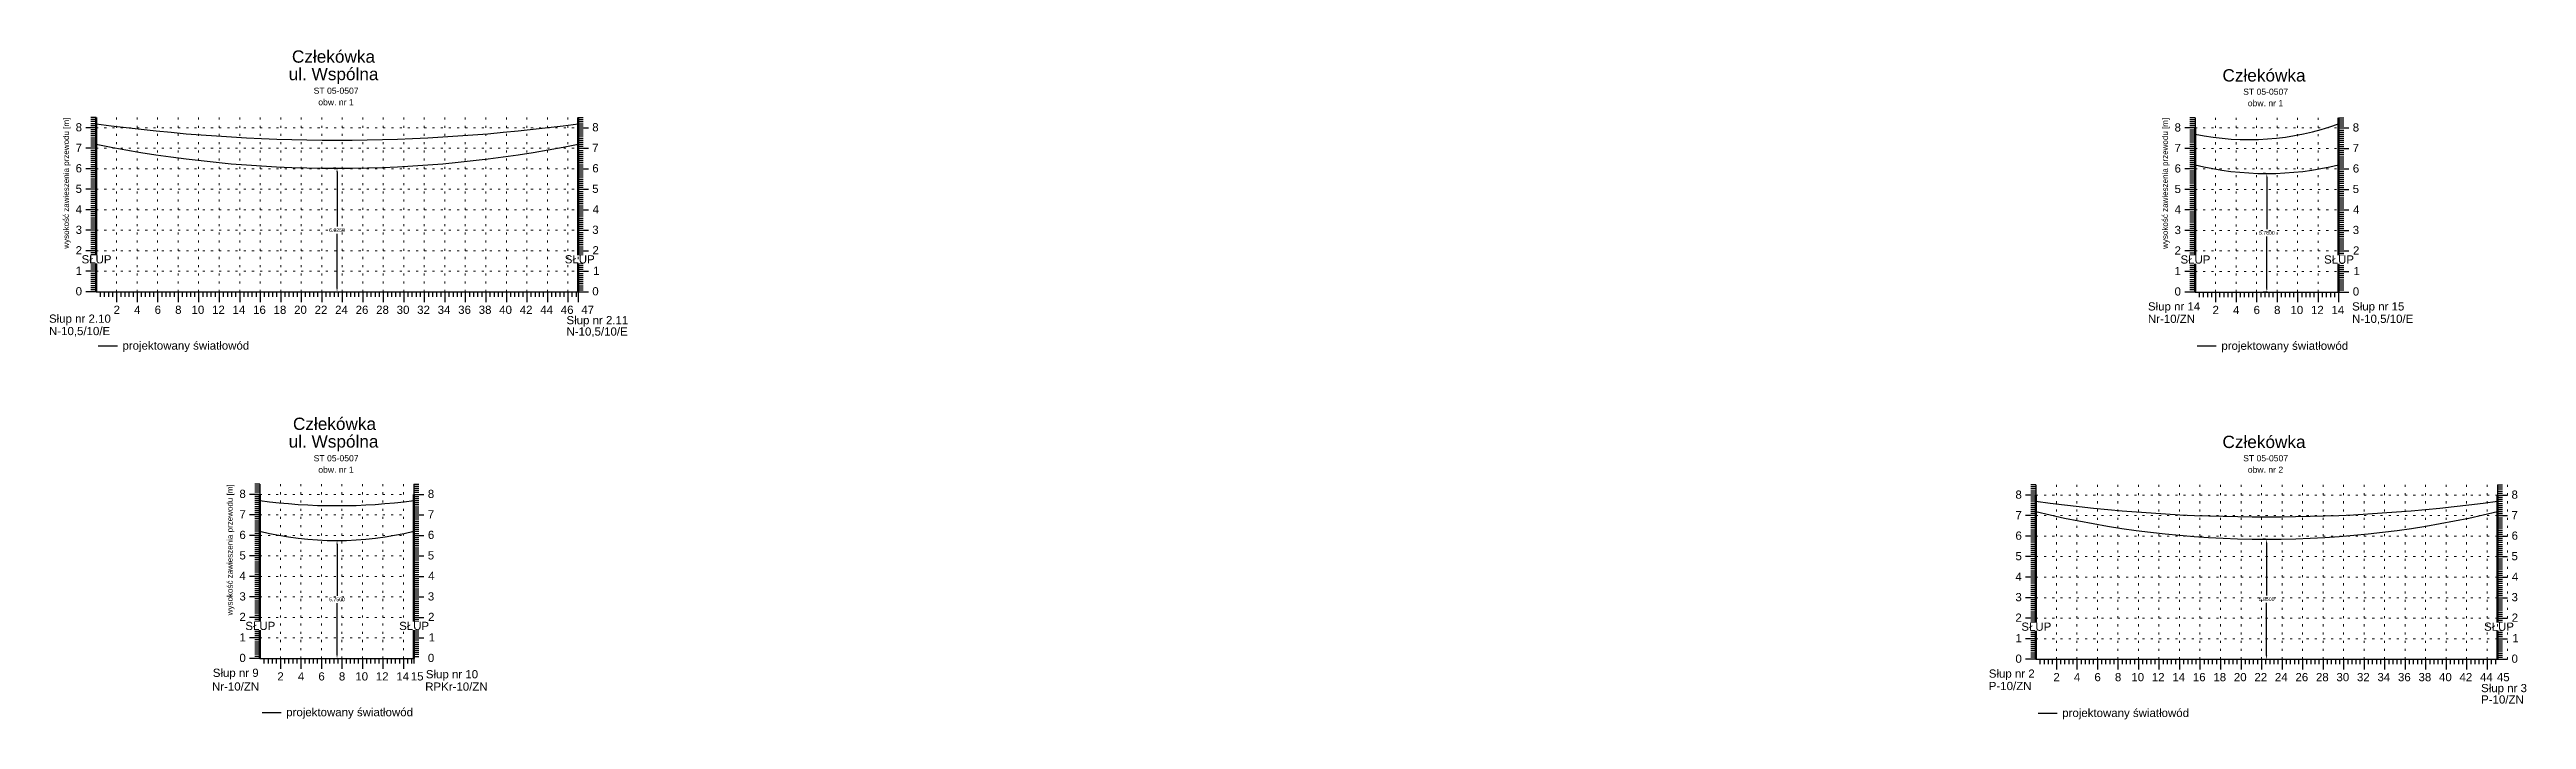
# Model space of a CAD drawing. Header units: metres. Extents: x -870 to 439, y 1328 to 1364.
# Drawn here: x -870.4 to -749.7, y 1330.9 to 1363.6 of the extents above; entities that cross this region are included whole.
import ezdxf

# ---------------------------------------------------------------- set-up
doc = ezdxf.new("R2010")
doc.units = ezdxf.units.M
doc.header["$MEASUREMENT"] = 0
doc.linetypes.add('ACAD_ISO07W100', pattern=[3, 0, -3])
doc.layers.add('ramka', color=7, linetype='Continuous', plot=False)
doc.styles.get("Standard").update_dxf_attribs({"font": 'arial.ttf'})
doc.dimstyles.get("Standard").update_dxf_attribs({"dimtxt": 0.18, "dimasz": 0.18, "dimexe": 0.18, "dimexo": 0.0625, "dimgap": 0.09, "dimtad": 0, "dimtih": 1, "dimtoh": 1, "dimdec": 4, "dimzin": 0, "dimdsep": 46, "dimtxsty": 'Standard', "dimcen": 0.09, "dimadec": 0, "dimazin": 0, "dimtfac": 1, "dimtdec": 4, "dimtofl": 0, "dimtmove": 0, "dimatfit": 3, "dimfxl": 1, "dimtolj": 1, "dimtzin": 0, "dimarcsym": 0})

msp = doc.modelspace()

# ---------------------------------------------------------------- texts
for s, height, p in [('Człekówka', 0.6, (-858.59928, 1362.95488)), ('ul. Wspólna', 0.6, (-858.7591, 1362.102)), ('Człekówka', 0.6, (-764.48306, 1362.03727)), ('ST 05-0507', 0.3, (-857.53881, 1361.43831)), ('obw. nr 1', 0.3, (-857.31297, 1360.87907)), ('ST 05-0507', 0.3, (-763.47253, 1361.38894)), ('obw. nr 1', 0.3, (-763.24669, 1360.8297)), ('8', 0.4, (-869.14327, 1359.60622)), ('8', 0.4, (-843.95762, 1359.60622)), ('8', 0.4, (-766.81707, 1359.5973)), ('8', 0.4, (-758.13142, 1359.5973)), ('7', 0.4, (-869.14327, 1358.60622)), ('7', 0.4, (-843.96063, 1358.60622)), ('7', 0.4, (-766.81707, 1358.5973)), ('7', 0.4, (-758.13442, 1358.5973)), ('6', 0.4, (-869.14327, 1357.60622)), ('6', 0.4, (-843.9549, 1357.60622)), ('6', 0.4, (-766.81707, 1357.5973)), ('6', 0.4, (-758.12869, 1357.5973)), ('5', 0.4, (-869.14327, 1356.60622)), ('5', 0.4, (-843.96035, 1356.60622)), ('5', 0.4, (-766.81707, 1356.5973)), ('5', 0.4, (-758.13415, 1356.5973)), ('4', 0.4, (-869.14327, 1355.60622)), ('3', 0.4, (-869.14327, 1354.60622)), ('3', 0.4, (-843.95762, 1354.60622)), ('4', 0.4, (-843.93962, 1355.60622)), ('4', 0.4, (-766.81707, 1355.5973)), ('3', 0.4, (-766.81707, 1354.5973)), ('3', 0.4, (-758.13142, 1354.5973)), ('4', 0.4, (-758.11341, 1355.5973)), ('2', 0.4, (-869.14327, 1353.60622)), ('2', 0.4, (-843.94644, 1353.60622)), ('2', 0.4, (-766.81707, 1353.5973)), ('2', 0.4, (-758.12023, 1353.5973)), ('1', 0.4, (-869.14327, 1352.60622)), ('1', 0.4, (-843.91779, 1352.60622)), ('1', 0.4, (-766.81707, 1352.5973)), ('1', 0.4, (-758.09158, 1352.5973)), ('0', 0.4, (-869.14327, 1351.60622)), ('0', 0.4, (-843.95599, 1351.60622)), ('Słup nr 14', 0.4, (-768.11506, 1350.86948)), ('0', 0.4, (-766.81707, 1351.5973)), ('Słup nr 15', 0.4, (-758.16186, 1350.86948)), ('0', 0.4, (-758.12978, 1351.5973)), ('Słup nr 2.10', 0.4, (-870.44126, 1350.2727)), ('N-10,5/10/E', 0.4, (-870.44126, 1349.66782)), ('2', 0.4, (-867.29283, 1350.70464)), ('4', 0.4, (-866.29283, 1350.70464)), ('6', 0.4, (-865.29283, 1350.70464)), ('8', 0.4, (-864.29283, 1350.70464)), ('10', 0.4, (-863.49283, 1350.70464)), ('12', 0.4, (-862.49283, 1350.70464)), ('14', 0.4, (-861.49283, 1350.70464)), ('16', 0.4, (-860.49283, 1350.70464)), ('18', 0.4, (-859.49283, 1350.70464)), ('20', 0.4, (-858.49283, 1350.70464)), ('22', 0.4, (-857.49283, 1350.70464)), ('24', 0.4, (-856.49283, 1350.70464)), ('26', 0.4, (-855.49283, 1350.70464)), ('28', 0.4, (-854.49283, 1350.70464)), ('30', 0.4, (-853.49283, 1350.70464)), ('32', 0.4, (-852.49283, 1350.70464)), ('34', 0.4, (-851.49283, 1350.70464)), ('36', 0.4, (-850.49283, 1350.70464)), ('38', 0.4, (-849.49283, 1350.70464)), ('40', 0.4, (-848.49283, 1350.70464)), ('42', 0.4, (-847.49283, 1350.70464)), ('44', 0.4, (-846.49283, 1350.70464)), ('46', 0.4, (-845.49283, 1350.70464)), ('Słup nr 2.11', 0.4, (-845.21421, 1350.19916)), ('N-10,5/10/E', 0.4, (-845.21259, 1349.64421)), ('47', 0.4, (-844.49283, 1350.70464)), ('Nr-10/ZN', 0.4, (-768.1167, 1350.26459)), ('2', 0.4, (-764.96662, 1350.69571)), ('4', 0.4, (-763.96662, 1350.69571)), ('6', 0.4, (-762.96662, 1350.69571)), ('8', 0.4, (-761.96662, 1350.69571)), ('10', 0.4, (-761.16662, 1350.69571)), ('12', 0.4, (-760.16662, 1350.69571)), ('14', 0.4, (-759.16662, 1350.69571)), ('N-10,5/10/E', 0.4, (-758.16186, 1350.26459)), ('projektowany światłowód', 0.4, (-866.86112, 1348.96033)), ('projektowany światłowód', 0.4, (-764.53491, 1348.95141)), ('Człekówka', 0.6, (-858.54934, 1345.04383)), ('ul. Wspólna', 0.6, (-858.7591, 1344.18449)), ('Człekówka', 0.6, (-764.48306, 1344.16261)), ('ST 05-0507', 0.3, (-857.53881, 1343.51428)), ('obw. nr 1', 0.3, (-857.31297, 1342.95505)), ('ST 05-0507', 0.3, (-763.47253, 1343.51428)), ('obw. nr 2', 0.3, (-763.24669, 1342.95505)), ('8', 0.4, (-861.15955, 1341.72772)), ('8', 0.4, (-851.9739, 1341.72772)), ('8', 0.4, (-774.57562, 1341.69054)), ('8', 0.4, (-750.38997, 1341.69054)), ('7', 0.4, (-861.15955, 1340.72772)), ('7', 0.4, (-851.97691, 1340.72772)), ('7', 0.4, (-774.57562, 1340.69054)), ('7', 0.4, (-750.39297, 1340.69054)), ('6', 0.4, (-861.15955, 1339.72772)), ('6', 0.4, (-851.97118, 1339.72772)), ('6', 0.4, (-774.57562, 1339.69054)), ('6', 0.4, (-750.38724, 1339.69054)), ('4', 0.4, (-861.15955, 1337.72772)), ('5', 0.4, (-861.15955, 1338.72772)), ('5', 0.4, (-851.97663, 1338.72772)), ('4', 0.4, (-851.9559, 1337.72772)), ('4', 0.4, (-774.57562, 1337.69054)), ('5', 0.4, (-774.57562, 1338.69054)), ('5', 0.4, (-750.3927, 1338.69054)), ('4', 0.4, (-750.37196, 1337.69054)), ('3', 0.4, (-861.15955, 1336.72772)), ('3', 0.4, (-851.9739, 1336.72772)), ('3', 0.4, (-774.57562, 1336.69054)), ('3', 0.4, (-750.38997, 1336.69054)), ('2', 0.4, (-861.15955, 1335.72772)), ('2', 0.4, (-851.96272, 1335.72772)), ('2', 0.4, (-774.57562, 1335.69054)), ('2', 0.4, (-750.37878, 1335.69054)), ('1', 0.4, (-861.15955, 1334.72772)), ('1', 0.4, (-851.93407, 1334.72772)), ('1', 0.4, (-774.57562, 1334.69054)), ('1', 0.4, (-750.35013, 1334.69054)), ('Słup nr 9', 0.4, (-862.45754, 1332.9999)), ('0', 0.4, (-861.15955, 1333.72772)), ('2', 0.4, (-859.30911, 1332.82613)), ('4', 0.4, (-858.30911, 1332.82613)), ('6', 0.4, (-857.30911, 1332.82613)), ('8', 0.4, (-856.30911, 1332.82613)), ('10', 0.4, (-855.50911, 1332.82613)), ('12', 0.4, (-854.50911, 1332.82613)), ('14', 0.4, (-853.50911, 1332.82613)), ('15', 0.4, (-852.80584, 1332.82613)), ('Słup nr 10', 0.4, (-852.07044, 1332.93268)), ('0', 0.4, (-851.97227, 1333.72772)), ('Słup nr 2', 0.4, (-775.87361, 1332.96271)), ('0', 0.4, (-774.57562, 1333.69054)), ('2', 0.4, (-772.72517, 1332.78895)), ('4', 0.4, (-771.72517, 1332.78895)), ('6', 0.4, (-770.72517, 1332.78895)), ('8', 0.4, (-769.72517, 1332.78895)), ('10', 0.4, (-768.92517, 1332.78895)), ('12', 0.4, (-767.92517, 1332.78895)), ('14', 0.4, (-766.92517, 1332.78895)), ('16', 0.4, (-765.92517, 1332.78895)), ('18', 0.4, (-764.92517, 1332.78895)), ('20', 0.4, (-763.92517, 1332.78895)), ('22', 0.4, (-762.92517, 1332.78895)), ('24', 0.4, (-761.92517, 1332.78895)), ('26', 0.4, (-760.92517, 1332.78895)), ('28', 0.4, (-759.92517, 1332.78895)), ('30', 0.4, (-758.92517, 1332.78895)), ('32', 0.4, (-757.92517, 1332.78895)), ('34', 0.4, (-756.92517, 1332.78895)), ('36', 0.4, (-755.92517, 1332.78895)), ('38', 0.4, (-754.92517, 1332.78895)), ('40', 0.4, (-753.92517, 1332.78895)), ('42', 0.4, (-752.92517, 1332.78895)), ('44', 0.4, (-751.92517, 1332.78895)), ('45', 0.4, (-751.10191, 1332.78895)), ('0', 0.4, (-750.38833, 1333.69054)), ('Nr-10/ZN', 0.4, (-862.49611, 1332.33348)), ('RPKr-10/ZN', 0.4, (-852.1011, 1332.3278)), ('P-10/ZN', 0.4, (-775.87361, 1332.35783)), ('Słup nr 3', 0.4, (-751.87363, 1332.25591)), ('P-10/ZN', 0.4, (-751.87201, 1331.70096)), ('projektowany światłowód', 0.4, (-858.8774, 1331.08183)), ('projektowany światłowód', 0.4, (-772.29346, 1331.04464))]:
    msp.add_text(s, height=height).set_placement(p)

# ---------------------------------------------------------------- blocks, each defined once
blk = doc.blocks.new('*D40')
at = {"color": 0, "lineweight": -2}
for p, q in [((-856.46, 1357.81), (-856.58, 1357.81)), ((-856.4, 1357.63), (-856.4, 1354.97)), ((-856.4, 1351.96), (-856.4, 1354.61)), ((-865.48, 1351.78), (-856.22, 1351.78))]:
    blk.add_line(p, q, dxfattribs=at)
at = {"color": 0}
for points in [[(-856.37, 1357.63), (-856.43, 1357.63), (-856.4, 1357.81)], [(-856.43, 1351.96), (-856.37, 1351.96), (-856.4, 1351.78)]]:
    blk.add_solid(points, dxfattribs=at)
at = {"layer": 'Defpoints', "color": 0}
for p in [(-856.4, 1357.81), (-865.55, 1351.78), (-856.4, 1351.78)]:
    blk.add_point(p, dxfattribs=at)
at = {"color": 0, "lineweight": 25, "insert": (-856.4, 1354.79), "char_height": 0.18, "attachment_point": 5}
blk.add_mtext('\\A1;6.0250', dxfattribs=at)
blk = doc.blocks.new('*D41')
at = {"color": 0, "lineweight": -2}
for p, q in [((-856.4, 1339.47), (-856.4, 1336.96)), ((-856.35, 1339.65), (-856.22, 1339.65)), ((-856.4, 1334.08), (-856.4, 1336.59)), ((-856.5, 1333.9), (-856.22, 1333.9))]:
    blk.add_line(p, q, dxfattribs=at)
at = {"color": 0}
for points in [[(-856.37, 1339.47), (-856.43, 1339.47), (-856.4, 1339.65)], [(-856.43, 1334.08), (-856.37, 1334.08), (-856.4, 1333.9)]]:
    blk.add_solid(points, dxfattribs=at)
at = {"layer": 'Defpoints', "color": 0}
for p in [(-856.41, 1339.65), (-856.56, 1333.9), (-856.4, 1333.9)]:
    blk.add_point(p, dxfattribs=at)
at = {"color": 0, "lineweight": 25, "insert": (-856.4, 1336.78), "char_height": 0.18, "attachment_point": 5}
blk.add_mtext('\\A1;5.7500', dxfattribs=at)
blk = doc.blocks.new('*D42')
at = {"color": 0, "lineweight": -2}
for p, q in [((-762.38, 1357.55), (-762.5, 1357.55)), ((-762.32, 1357.37), (-762.32, 1354.84)), ((-762.32, 1351.95), (-762.32, 1354.48)), ((-762.28, 1351.77), (-762.5, 1351.77))]:
    blk.add_line(p, q, dxfattribs=at)
at = {"color": 0}
for points in [[(-762.29, 1357.37), (-762.35, 1357.37), (-762.32, 1357.55)], [(-762.35, 1351.95), (-762.29, 1351.95), (-762.32, 1351.77)]]:
    blk.add_solid(points, dxfattribs=at)
at = {"layer": 'Defpoints', "color": 0}
for p in [(-762.32, 1357.55), (-762.32, 1351.77), (-762.22, 1351.77)]:
    blk.add_point(p, dxfattribs=at)
at = {"color": 0, "lineweight": 25, "insert": (-762.32, 1354.66), "char_height": 0.18, "attachment_point": 5}
blk.add_mtext('\\A1;5.7800', dxfattribs=at)
blk = doc.blocks.new('*D43')
at = {"color": 0, "lineweight": -2}
for p, q in [((-762.39, 1339.71), (-762.51, 1339.71)), ((-762.33, 1339.53), (-762.33, 1336.97)), ((-762.33, 1334.04), (-762.33, 1336.61)), ((-770.92, 1333.86), (-762.15, 1333.86))]:
    blk.add_line(p, q, dxfattribs=at)
at = {"color": 0}
for points in [[(-762.3, 1339.53), (-762.36, 1339.53), (-762.33, 1339.71)], [(-762.36, 1334.04), (-762.3, 1334.04), (-762.33, 1333.86)]]:
    blk.add_solid(points, dxfattribs=at)
at = {"layer": 'Defpoints', "color": 0}
for p in [(-762.33, 1339.71), (-770.98, 1333.86), (-762.33, 1333.86)]:
    blk.add_point(p, dxfattribs=at)
at = {"color": 0, "lineweight": 25, "insert": (-762.33, 1336.79), "char_height": 0.18, "attachment_point": 5}
blk.add_mtext('\\A1;5.8500', dxfattribs=at)

# ---------------------------------------------------------------- dimensions: what is measured, and where the dimension line sits
at = {"lineweight": 25}
for base, p1, p2, picture, middle in [((-856.39601, 1351.78031), (-856.39601, 1357.80531), (-865.54601, 1351.78031), '*D40', (-856.39601, 1354.79281)), ((-762.31981, 1351.77139), (-762.31981, 1357.55139), (-762.21981, 1351.77139), '*D42', (-762.31981, 1354.66139)), ((-856.40436, 1333.90181), (-856.4123, 1339.65181), (-856.5623, 1333.90181), '*D41', (-856.40436, 1336.77681)), ((-762.32836, 1333.86463), (-762.32836, 1339.71463), (-770.97836, 1333.86463), '*D43', (-762.32836, 1336.78963))]:
    dim = msp.add_linear_dim(base=base, p1=p1, p2=p2, angle=90, dimstyle='Standard', dxfattribs=at)
    dim.commit()
    dim.dimension.update_dxf_attribs({"geometry": picture, "text_midpoint": middle})

# ---------------------------------------------------------------- linework, layer by layer
for p, q in [((-868.14601, 1359.78031), (-868.64601, 1359.78031)), ((-868.14601, 1359.78031), (-868.64601, 1359.78031)), ((-868.14601, 1360.28031), (-868.39601, 1360.28031)), ((-868.14601, 1360.18031), (-868.39601, 1360.18031)), ((-868.14601, 1360.08031), (-868.39601, 1360.08031)), ((-868.14601, 1359.98031), (-868.39601, 1359.98031)), ((-868.14601, 1359.88031), (-868.39601, 1359.88031)), ((-868.14601, 1360.28031), (-868.14601, 1351.78031)), ((-844.64601, 1360.28031), (-844.64601, 1351.78031)), ((-844.64601, 1360.28031), (-844.39601, 1360.28031)), ((-844.64601, 1360.18031), (-844.39601, 1360.18031)), ((-844.64601, 1360.08031), (-844.39601, 1360.08031)), ((-844.64601, 1359.98031), (-844.39601, 1359.98031)), ((-844.64601, 1359.88031), (-844.39601, 1359.88031)), ((-844.64601, 1359.78031), (-844.14601, 1359.78031)), ((-844.64601, 1359.78031), (-844.14601, 1359.78031)), ((-765.81981, 1359.77139), (-766.31981, 1359.77139)), ((-765.81981, 1359.77139), (-766.31981, 1359.77139)), ((-765.81981, 1360.27139), (-766.06981, 1360.27139)), ((-765.81981, 1360.17139), (-766.06981, 1360.17139)), ((-765.81981, 1360.07139), (-766.06981, 1360.07139)), ((-765.81981, 1359.97139), (-766.06981, 1359.97139)), ((-765.81981, 1359.87139), (-766.06981, 1359.87139)), ((-765.81981, 1360.27139), (-765.81981, 1351.77139)), ((-758.81981, 1360.27139), (-758.81981, 1351.77139)), ((-758.81981, 1360.27139), (-758.56981, 1360.27139)), ((-758.81981, 1360.17139), (-758.56981, 1360.17139)), ((-758.81981, 1360.07139), (-758.56981, 1360.07139)), ((-758.81981, 1359.97139), (-758.56981, 1359.97139)), ((-758.81981, 1359.87139), (-758.56981, 1359.87139)), ((-758.81981, 1359.77139), (-758.31981, 1359.77139)), ((-758.81981, 1359.77139), (-758.31981, 1359.77139)), ((-868.14601, 1358.78031), (-868.64601, 1358.78031)), ((-868.14601, 1358.78031), (-868.64601, 1358.78031)), ((-868.14601, 1359.68031), (-868.39601, 1359.68031)), ((-868.14601, 1359.58031), (-868.39601, 1359.58031)), ((-868.14601, 1359.48031), (-868.39601, 1359.48031)), ((-868.14601, 1359.38031), (-868.39601, 1359.38031)), ((-868.14601, 1359.28031), (-868.39601, 1359.28031)), ((-868.14601, 1359.18031), (-868.39601, 1359.18031)), ((-868.14601, 1359.08031), (-868.39601, 1359.08031)), ((-868.14601, 1358.98031), (-868.39601, 1358.98031)), ((-868.14601, 1358.88031), (-868.39601, 1358.88031)), ((-868.14601, 1358.68031), (-868.39601, 1358.68031)), ((-868.14601, 1358.58031), (-868.39601, 1358.58031)), ((-844.64601, 1359.68031), (-844.39601, 1359.68031)), ((-844.64601, 1359.58031), (-844.39601, 1359.58031)), ((-844.64601, 1359.48031), (-844.39601, 1359.48031)), ((-844.64601, 1359.38031), (-844.39601, 1359.38031)), ((-844.64601, 1359.28031), (-844.39601, 1359.28031)), ((-844.64601, 1359.18031), (-844.39601, 1359.18031)), ((-844.64601, 1359.08031), (-844.39601, 1359.08031)), ((-844.64601, 1358.98031), (-844.39601, 1358.98031)), ((-844.64601, 1358.88031), (-844.39601, 1358.88031)), ((-844.64601, 1358.78031), (-844.14601, 1358.78031)), ((-844.64601, 1358.78031), (-844.14601, 1358.78031)), ((-844.64601, 1358.68031), (-844.39601, 1358.68031)), ((-844.64601, 1358.58031), (-844.39601, 1358.58031)), ((-765.81981, 1358.77139), (-766.31981, 1358.77139)), ((-765.81981, 1358.77139), (-766.31981, 1358.77139)), ((-765.81981, 1359.67139), (-766.06981, 1359.67139)), ((-765.81981, 1359.57139), (-766.06981, 1359.57139)), ((-765.81981, 1359.47139), (-766.06981, 1359.47139)), ((-765.81981, 1359.37139), (-766.06981, 1359.37139)), ((-765.81981, 1359.27139), (-766.06981, 1359.27139)), ((-765.81981, 1359.17139), (-766.06981, 1359.17139)), ((-765.81981, 1359.07139), (-766.06981, 1359.07139)), ((-765.81981, 1358.97139), (-766.06981, 1358.97139)), ((-765.81981, 1358.87139), (-766.06981, 1358.87139)), ((-765.81981, 1358.67139), (-766.06981, 1358.67139)), ((-765.81981, 1358.57139), (-766.06981, 1358.57139)), ((-758.81981, 1359.67139), (-758.56981, 1359.67139)), ((-758.81981, 1359.57139), (-758.56981, 1359.57139)), ((-758.81981, 1359.47139), (-758.56981, 1359.47139)), ((-758.81981, 1359.37139), (-758.56981, 1359.37139)), ((-758.81981, 1359.27139), (-758.56981, 1359.27139)), ((-758.81981, 1359.17139), (-758.56981, 1359.17139)), ((-758.81981, 1359.07139), (-758.56981, 1359.07139)), ((-758.81981, 1358.97139), (-758.56981, 1358.97139)), ((-758.81981, 1358.87139), (-758.56981, 1358.87139)), ((-758.81981, 1358.77139), (-758.31981, 1358.77139)), ((-758.81981, 1358.77139), (-758.31981, 1358.77139)), ((-758.81981, 1358.67139), (-758.56981, 1358.67139)), ((-758.81981, 1358.57139), (-758.56981, 1358.57139)), ((-868.14601, 1357.78031), (-868.64601, 1357.78031)), ((-868.14601, 1357.78031), (-868.64601, 1357.78031)), ((-868.14601, 1358.48031), (-868.39601, 1358.48031)), ((-868.14601, 1358.38031), (-868.39601, 1358.38031)), ((-868.14601, 1358.28031), (-868.39601, 1358.28031)), ((-868.14601, 1358.18031), (-868.39601, 1358.18031)), ((-868.14601, 1358.08031), (-868.39601, 1358.08031)), ((-868.14601, 1357.98031), (-868.39601, 1357.98031)), ((-868.14601, 1357.88031), (-868.39601, 1357.88031)), ((-868.14601, 1357.68031), (-868.39601, 1357.68031)), ((-868.14601, 1357.58031), (-868.39601, 1357.58031)), ((-868.14601, 1357.48031), (-868.39601, 1357.48031)), ((-868.14601, 1357.38031), (-868.39601, 1357.38031)), ((-868.14601, 1357.28031), (-868.39601, 1357.28031)), ((-844.64601, 1358.48031), (-844.39601, 1358.48031)), ((-844.64601, 1358.38031), (-844.39601, 1358.38031)), ((-844.64601, 1358.28031), (-844.39601, 1358.28031)), ((-844.64601, 1358.18031), (-844.39601, 1358.18031)), ((-844.64601, 1358.08031), (-844.39601, 1358.08031)), ((-844.64601, 1357.98031), (-844.39601, 1357.98031)), ((-844.64601, 1357.88031), (-844.39601, 1357.88031)), ((-844.64601, 1357.78031), (-844.14601, 1357.78031)), ((-844.64601, 1357.78031), (-844.14601, 1357.78031)), ((-844.64601, 1357.68031), (-844.39601, 1357.68031)), ((-844.64601, 1357.58031), (-844.39601, 1357.58031)), ((-844.64601, 1357.48031), (-844.39601, 1357.48031)), ((-844.64601, 1357.38031), (-844.39601, 1357.38031)), ((-844.64601, 1357.28031), (-844.39601, 1357.28031)), ((-765.81981, 1357.77139), (-766.31981, 1357.77139)), ((-765.81981, 1357.77139), (-766.31981, 1357.77139)), ((-765.81981, 1358.47139), (-766.06981, 1358.47139)), ((-765.81981, 1358.37139), (-766.06981, 1358.37139)), ((-765.81981, 1358.27139), (-766.06981, 1358.27139)), ((-765.81981, 1358.17139), (-766.06981, 1358.17139)), ((-765.81981, 1358.07139), (-766.06981, 1358.07139)), ((-765.81981, 1357.97139), (-766.06981, 1357.97139)), ((-765.81981, 1357.87139), (-766.06981, 1357.87139)), ((-765.81981, 1357.67139), (-766.06981, 1357.67139)), ((-765.81981, 1357.57139), (-766.06981, 1357.57139)), ((-765.81981, 1357.47139), (-766.06981, 1357.47139)), ((-765.81981, 1357.37139), (-766.06981, 1357.37139)), ((-758.81981, 1358.47139), (-758.56981, 1358.47139)), ((-758.81981, 1358.37139), (-758.56981, 1358.37139)), ((-758.81981, 1358.27139), (-758.56981, 1358.27139)), ((-758.81981, 1358.17139), (-758.56981, 1358.17139)), ((-758.81981, 1358.07139), (-758.56981, 1358.07139)), ((-758.81981, 1357.97139), (-758.56981, 1357.97139)), ((-758.81981, 1357.87139), (-758.56981, 1357.87139)), ((-758.81981, 1357.77139), (-758.31981, 1357.77139)), ((-758.81981, 1357.77139), (-758.31981, 1357.77139)), ((-758.81981, 1357.67139), (-758.56981, 1357.67139)), ((-758.81981, 1357.57139), (-758.56981, 1357.57139)), ((-758.81981, 1357.47139), (-758.56981, 1357.47139)), ((-758.81981, 1357.37139), (-758.56981, 1357.37139)), ((-868.14601, 1356.78031), (-868.64601, 1356.78031)), ((-868.14601, 1356.78031), (-868.64601, 1356.78031)), ((-868.14601, 1357.18031), (-868.39601, 1357.18031)), ((-868.14601, 1357.08031), (-868.39601, 1357.08031)), ((-868.14601, 1356.98031), (-868.39601, 1356.98031)), ((-868.14601, 1356.88031), (-868.39601, 1356.88031)), ((-868.14601, 1356.68031), (-868.39601, 1356.68031)), ((-868.14601, 1356.58031), (-868.39601, 1356.58031)), ((-868.14601, 1356.48031), (-868.39601, 1356.48031)), ((-868.14601, 1356.38031), (-868.39601, 1356.38031)), ((-868.14601, 1356.28031), (-868.39601, 1356.28031)), ((-868.14601, 1356.18031), (-868.39601, 1356.18031)), ((-868.14601, 1356.08031), (-868.39601, 1356.08031)), ((-844.64601, 1357.18031), (-844.39601, 1357.18031)), ((-844.64601, 1357.08031), (-844.39601, 1357.08031)), ((-844.64601, 1356.98031), (-844.39601, 1356.98031)), ((-844.64601, 1356.88031), (-844.39601, 1356.88031)), ((-844.64601, 1356.78031), (-844.14601, 1356.78031)), ((-844.64601, 1356.78031), (-844.14601, 1356.78031)), ((-844.64601, 1356.68031), (-844.39601, 1356.68031)), ((-844.64601, 1356.58031), (-844.39601, 1356.58031)), ((-844.64601, 1356.48031), (-844.39601, 1356.48031)), ((-844.64601, 1356.38031), (-844.39601, 1356.38031)), ((-844.64601, 1356.28031), (-844.39601, 1356.28031)), ((-844.64601, 1356.18031), (-844.39601, 1356.18031)), ((-844.64601, 1356.08031), (-844.39601, 1356.08031)), ((-765.81981, 1356.77139), (-766.31981, 1356.77139)), ((-765.81981, 1356.77139), (-766.31981, 1356.77139)), ((-765.81981, 1357.27139), (-766.06981, 1357.27139)), ((-765.81981, 1357.17139), (-766.06981, 1357.17139)), ((-765.81981, 1357.07139), (-766.06981, 1357.07139)), ((-765.81981, 1356.97139), (-766.06981, 1356.97139)), ((-765.81981, 1356.87139), (-766.06981, 1356.87139)), ((-765.81981, 1356.67139), (-766.06981, 1356.67139)), ((-765.81981, 1356.57139), (-766.06981, 1356.57139)), ((-765.81981, 1356.47139), (-766.06981, 1356.47139)), ((-765.81981, 1356.37139), (-766.06981, 1356.37139)), ((-765.81981, 1356.27139), (-766.06981, 1356.27139)), ((-765.81981, 1356.17139), (-766.06981, 1356.17139)), ((-765.81981, 1356.07139), (-766.06981, 1356.07139)), ((-758.81981, 1357.27139), (-758.56981, 1357.27139)), ((-758.81981, 1357.17139), (-758.56981, 1357.17139)), ((-758.81981, 1357.07139), (-758.56981, 1357.07139)), ((-758.81981, 1356.97139), (-758.56981, 1356.97139)), ((-758.81981, 1356.87139), (-758.56981, 1356.87139)), ((-758.81981, 1356.77139), (-758.31981, 1356.77139)), ((-758.81981, 1356.77139), (-758.31981, 1356.77139)), ((-758.81981, 1356.67139), (-758.56981, 1356.67139)), ((-758.81981, 1356.57139), (-758.56981, 1356.57139)), ((-758.81981, 1356.47139), (-758.56981, 1356.47139)), ((-758.81981, 1356.37139), (-758.56981, 1356.37139)), ((-758.81981, 1356.27139), (-758.56981, 1356.27139)), ((-758.81981, 1356.17139), (-758.56981, 1356.17139)), ((-758.81981, 1356.07139), (-758.56981, 1356.07139)), ((-868.14601, 1355.78031), (-868.64601, 1355.78031)), ((-868.14601, 1355.78031), (-868.64601, 1355.78031)), ((-868.14601, 1355.98031), (-868.39601, 1355.98031)), ((-868.14601, 1355.88031), (-868.39601, 1355.88031)), ((-868.14601, 1355.68031), (-868.39601, 1355.68031)), ((-868.14601, 1355.58031), (-868.39601, 1355.58031)), ((-868.14601, 1355.48031), (-868.39601, 1355.48031)), ((-868.14601, 1355.38031), (-868.39601, 1355.38031)), ((-868.14601, 1355.28031), (-868.39601, 1355.28031)), ((-868.14601, 1355.18031), (-868.39601, 1355.18031)), ((-868.14601, 1355.08031), (-868.39601, 1355.08031)), ((-868.14601, 1354.98031), (-868.39601, 1354.98031)), ((-868.14601, 1354.88031), (-868.39601, 1354.88031)), ((-844.64601, 1355.98031), (-844.39601, 1355.98031)), ((-844.64601, 1355.88031), (-844.39601, 1355.88031)), ((-844.64601, 1355.78031), (-844.14601, 1355.78031)), ((-844.64601, 1355.78031), (-844.14601, 1355.78031)), ((-844.64601, 1355.68031), (-844.39601, 1355.68031)), ((-844.64601, 1355.58031), (-844.39601, 1355.58031)), ((-844.64601, 1355.48031), (-844.39601, 1355.48031)), ((-844.64601, 1355.38031), (-844.39601, 1355.38031)), ((-844.64601, 1355.28031), (-844.39601, 1355.28031)), ((-844.64601, 1355.18031), (-844.39601, 1355.18031)), ((-844.64601, 1355.08031), (-844.39601, 1355.08031)), ((-844.64601, 1354.98031), (-844.39601, 1354.98031)), ((-844.64601, 1354.88031), (-844.39601, 1354.88031)), ((-765.81981, 1355.77139), (-766.31981, 1355.77139)), ((-765.81981, 1355.77139), (-766.31981, 1355.77139)), ((-765.81981, 1355.97139), (-766.06981, 1355.97139)), ((-765.81981, 1355.87139), (-766.06981, 1355.87139)), ((-765.81981, 1355.67139), (-766.06981, 1355.67139)), ((-765.81981, 1355.57139), (-766.06981, 1355.57139)), ((-765.81981, 1355.47139), (-766.06981, 1355.47139)), ((-765.81981, 1355.37139), (-766.06981, 1355.37139)), ((-765.81981, 1355.27139), (-766.06981, 1355.27139)), ((-765.81981, 1355.17139), (-766.06981, 1355.17139)), ((-765.81981, 1355.07139), (-766.06981, 1355.07139)), ((-765.81981, 1354.97139), (-766.06981, 1354.97139)), ((-765.81981, 1354.87139), (-766.06981, 1354.87139)), ((-758.81981, 1355.97139), (-758.56981, 1355.97139)), ((-758.81981, 1355.87139), (-758.56981, 1355.87139)), ((-758.81981, 1355.77139), (-758.31981, 1355.77139)), ((-758.81981, 1355.77139), (-758.31981, 1355.77139)), ((-758.81981, 1355.67139), (-758.56981, 1355.67139)), ((-758.81981, 1355.57139), (-758.56981, 1355.57139)), ((-758.81981, 1355.47139), (-758.56981, 1355.47139)), ((-758.81981, 1355.37139), (-758.56981, 1355.37139)), ((-758.81981, 1355.27139), (-758.56981, 1355.27139)), ((-758.81981, 1355.17139), (-758.56981, 1355.17139)), ((-758.81981, 1355.07139), (-758.56981, 1355.07139)), ((-758.81981, 1354.97139), (-758.56981, 1354.97139)), ((-758.81981, 1354.87139), (-758.56981, 1354.87139)), ((-868.14601, 1354.78031), (-868.64601, 1354.78031)), ((-868.14601, 1354.78031), (-868.64601, 1354.78031)), ((-868.14601, 1353.78031), (-868.64601, 1353.78031)), ((-868.14601, 1353.78031), (-868.64601, 1353.78031)), ((-868.14601, 1354.68031), (-868.39601, 1354.68031)), ((-868.14601, 1354.58031), (-868.39601, 1354.58031)), ((-868.14601, 1354.48031), (-868.39601, 1354.48031)), ((-868.14601, 1354.38031), (-868.39601, 1354.38031)), ((-868.14601, 1354.28031), (-868.39601, 1354.28031)), ((-868.14601, 1354.18031), (-868.39601, 1354.18031)), ((-868.14601, 1354.08031), (-868.39601, 1354.08031)), ((-868.14601, 1353.98031), (-868.39601, 1353.98031)), ((-868.14601, 1353.88031), (-868.39601, 1353.88031)), ((-868.14601, 1353.68031), (-868.39601, 1353.68031)), ((-844.64601, 1354.78031), (-844.14601, 1354.78031)), ((-844.64601, 1354.78031), (-844.14601, 1354.78031)), ((-844.64601, 1354.68031), (-844.39601, 1354.68031)), ((-844.64601, 1354.58031), (-844.39601, 1354.58031)), ((-844.64601, 1354.48031), (-844.39601, 1354.48031)), ((-844.64601, 1354.38031), (-844.39601, 1354.38031)), ((-844.64601, 1354.28031), (-844.39601, 1354.28031)), ((-844.64601, 1354.18031), (-844.39601, 1354.18031)), ((-844.64601, 1354.08031), (-844.39601, 1354.08031)), ((-844.64601, 1353.98031), (-844.39601, 1353.98031)), ((-844.64601, 1353.88031), (-844.39601, 1353.88031)), ((-844.64601, 1353.78031), (-844.14601, 1353.78031)), ((-844.64601, 1353.78031), (-844.14601, 1353.78031)), ((-844.64601, 1353.68031), (-844.39601, 1353.68031)), ((-765.81981, 1354.77139), (-766.31981, 1354.77139)), ((-765.81981, 1354.77139), (-766.31981, 1354.77139)), ((-765.81981, 1353.77139), (-766.31981, 1353.77139)), ((-765.81981, 1353.77139), (-766.31981, 1353.77139)), ((-765.81981, 1354.67139), (-766.06981, 1354.67139)), ((-765.81981, 1354.57139), (-766.06981, 1354.57139)), ((-765.81981, 1354.47139), (-766.06981, 1354.47139)), ((-765.81981, 1354.37139), (-766.06981, 1354.37139)), ((-765.81981, 1354.27139), (-766.06981, 1354.27139)), ((-765.81981, 1354.17139), (-766.06981, 1354.17139)), ((-765.81981, 1354.07139), (-766.06981, 1354.07139)), ((-765.81981, 1353.97139), (-766.06981, 1353.97139)), ((-765.81981, 1353.87139), (-766.06981, 1353.87139)), ((-765.81981, 1353.67139), (-766.06981, 1353.67139)), ((-758.81981, 1354.77139), (-758.31981, 1354.77139)), ((-758.81981, 1354.77139), (-758.31981, 1354.77139)), ((-758.81981, 1354.67139), (-758.56981, 1354.67139)), ((-758.81981, 1354.57139), (-758.56981, 1354.57139)), ((-758.81981, 1354.47139), (-758.56981, 1354.47139)), ((-758.81981, 1354.37139), (-758.56981, 1354.37139)), ((-758.81981, 1354.27139), (-758.56981, 1354.27139)), ((-758.81981, 1354.17139), (-758.56981, 1354.17139)), ((-758.81981, 1354.07139), (-758.56981, 1354.07139)), ((-758.81981, 1353.97139), (-758.56981, 1353.97139)), ((-758.81981, 1353.87139), (-758.56981, 1353.87139)), ((-758.81981, 1353.77139), (-758.31981, 1353.77139)), ((-758.81981, 1353.77139), (-758.31981, 1353.77139)), ((-758.81981, 1353.67139), (-758.56981, 1353.67139)), ((-868.14601, 1352.78031), (-868.64601, 1352.78031)), ((-868.14601, 1352.78031), (-868.64601, 1352.78031)), ((-868.14601, 1353.58031), (-868.39601, 1353.58031)), ((-868.14601, 1353.48031), (-868.39601, 1353.48031)), ((-868.14601, 1353.38031), (-868.39601, 1353.38031)), ((-868.14601, 1353.28031), (-868.39601, 1353.28031)), ((-868.14601, 1353.18031), (-868.39601, 1353.18031)), ((-868.14601, 1353.08031), (-868.39601, 1353.08031)), ((-868.14601, 1352.98031), (-868.39601, 1352.98031)), ((-868.14601, 1352.88031), (-868.39601, 1352.88031)), ((-868.14601, 1352.68031), (-868.39601, 1352.68031)), ((-868.14601, 1352.58031), (-868.39601, 1352.58031)), ((-868.14601, 1352.48031), (-868.39601, 1352.48031)), ((-844.64601, 1353.58031), (-844.39601, 1353.58031)), ((-844.64601, 1353.48031), (-844.39601, 1353.48031)), ((-844.64601, 1353.38031), (-844.39601, 1353.38031)), ((-844.64601, 1353.28031), (-844.39601, 1353.28031)), ((-844.64601, 1353.18031), (-844.39601, 1353.18031)), ((-844.64601, 1353.08031), (-844.39601, 1353.08031)), ((-844.64601, 1352.98031), (-844.39601, 1352.98031)), ((-844.64601, 1352.88031), (-844.39601, 1352.88031)), ((-844.64601, 1352.78031), (-844.14601, 1352.78031)), ((-844.64601, 1352.78031), (-844.14601, 1352.78031)), ((-844.64601, 1352.68031), (-844.39601, 1352.68031)), ((-844.64601, 1352.58031), (-844.39601, 1352.58031)), ((-844.64601, 1352.48031), (-844.39601, 1352.48031)), ((-765.81981, 1352.77139), (-766.31981, 1352.77139)), ((-765.81981, 1352.77139), (-766.31981, 1352.77139)), ((-765.81981, 1353.57139), (-766.06981, 1353.57139)), ((-765.81981, 1353.47139), (-766.06981, 1353.47139)), ((-765.81981, 1353.37139), (-766.06981, 1353.37139)), ((-765.81981, 1353.27139), (-766.06981, 1353.27139)), ((-765.81981, 1353.17139), (-766.06981, 1353.17139)), ((-765.81981, 1353.07139), (-766.06981, 1353.07139)), ((-765.81981, 1352.97139), (-766.06981, 1352.97139)), ((-765.81981, 1352.87139), (-766.06981, 1352.87139)), ((-765.81981, 1352.67139), (-766.06981, 1352.67139)), ((-765.81981, 1352.57139), (-766.06981, 1352.57139)), ((-765.81981, 1352.47139), (-766.06981, 1352.47139)), ((-758.81981, 1353.57139), (-758.56981, 1353.57139)), ((-758.81981, 1353.47139), (-758.56981, 1353.47139)), ((-758.81981, 1353.37139), (-758.56981, 1353.37139)), ((-758.81981, 1353.27139), (-758.56981, 1353.27139)), ((-758.81981, 1353.17139), (-758.56981, 1353.17139)), ((-758.81981, 1353.07139), (-758.56981, 1353.07139)), ((-758.81981, 1352.97139), (-758.56981, 1352.97139)), ((-758.81981, 1352.87139), (-758.56981, 1352.87139)), ((-758.81981, 1352.77139), (-758.31981, 1352.77139)), ((-758.81981, 1352.77139), (-758.31981, 1352.77139)), ((-758.81981, 1352.67139), (-758.56981, 1352.67139)), ((-758.81981, 1352.57139), (-758.56981, 1352.57139)), ((-758.81981, 1352.47139), (-758.56981, 1352.47139)), ((-868.14601, 1351.78031), (-868.64601, 1351.78031)), ((-868.14601, 1352.38031), (-868.39601, 1352.38031)), ((-868.14601, 1352.28031), (-868.39601, 1352.28031)), ((-868.14601, 1352.18031), (-868.39601, 1352.18031)), ((-868.14601, 1352.08031), (-868.39601, 1352.08031)), ((-868.14601, 1351.98031), (-868.39601, 1351.98031)), ((-868.14601, 1351.88031), (-868.39601, 1351.88031)), ((-868.14601, 1351.78031), (-868.39601, 1351.78031)), ((-868.14601, 1351.78031), (-844.64601, 1351.78031)), ((-867.94601, 1351.78031), (-867.94601, 1351.53031)), ((-867.74601, 1351.78031), (-867.74601, 1351.53031)), ((-867.54601, 1351.78031), (-867.54601, 1351.53031)), ((-867.34601, 1351.78031), (-867.34601, 1351.53031)), ((-867.14601, 1351.78031), (-867.14601, 1351.28031)), ((-866.94601, 1351.78031), (-866.94601, 1351.53031)), ((-866.74601, 1351.78031), (-866.74601, 1351.53031)), ((-866.54601, 1351.78031), (-866.54601, 1351.53031)), ((-866.34601, 1351.78031), (-866.34601, 1351.53031)), ((-866.14601, 1351.78031), (-866.14601, 1351.28031)), ((-865.94601, 1351.78031), (-865.94601, 1351.53031)), ((-865.74601, 1351.78031), (-865.74601, 1351.53031)), ((-865.54601, 1351.78031), (-865.54601, 1351.53031)), ((-865.34601, 1351.78031), (-865.34601, 1351.53031)), ((-865.14601, 1351.78031), (-865.14601, 1351.28031)), ((-864.94601, 1351.78031), (-864.94601, 1351.53031)), ((-864.74601, 1351.78031), (-864.74601, 1351.53031)), ((-864.54601, 1351.78031), (-864.54601, 1351.53031)), ((-864.34601, 1351.78031), (-864.34601, 1351.53031)), ((-864.14601, 1351.78031), (-864.14601, 1351.28031)), ((-863.94601, 1351.78031), (-863.94601, 1351.53031)), ((-863.74601, 1351.78031), (-863.74601, 1351.53031)), ((-863.54601, 1351.78031), (-863.54601, 1351.53031)), ((-863.34601, 1351.78031), (-863.34601, 1351.53031)), ((-863.14601, 1351.78031), (-863.14601, 1351.28031)), ((-862.94601, 1351.78031), (-862.94601, 1351.53031)), ((-862.74601, 1351.78031), (-862.74601, 1351.53031)), ((-862.54601, 1351.78031), (-862.54601, 1351.53031)), ((-862.34601, 1351.78031), (-862.34601, 1351.53031)), ((-862.14601, 1351.78031), (-862.14601, 1351.28031)), ((-861.94601, 1351.78031), (-861.94601, 1351.53031)), ((-861.74601, 1351.78031), (-861.74601, 1351.53031)), ((-861.54601, 1351.78031), (-861.54601, 1351.53031)), ((-861.34601, 1351.78031), (-861.34601, 1351.53031)), ((-861.14601, 1351.78031), (-861.14601, 1351.28031)), ((-860.94601, 1351.78031), (-860.94601, 1351.53031)), ((-860.74601, 1351.78031), (-860.74601, 1351.53031)), ((-860.54601, 1351.78031), (-860.54601, 1351.53031)), ((-860.34601, 1351.78031), (-860.34601, 1351.53031)), ((-860.14601, 1351.78031), (-860.14601, 1351.28031)), ((-859.94601, 1351.78031), (-859.94601, 1351.53031)), ((-859.74601, 1351.78031), (-859.74601, 1351.53031)), ((-859.54601, 1351.78031), (-859.54601, 1351.53031)), ((-859.34601, 1351.78031), (-859.34601, 1351.53031)), ((-859.14601, 1351.78031), (-859.14601, 1351.28031)), ((-858.94601, 1351.78031), (-858.94601, 1351.53031)), ((-858.74601, 1351.78031), (-858.74601, 1351.53031)), ((-858.54601, 1351.78031), (-858.54601, 1351.53031)), ((-858.34601, 1351.78031), (-858.34601, 1351.53031)), ((-858.14601, 1351.78031), (-858.14601, 1351.28031)), ((-857.94601, 1351.78031), (-857.94601, 1351.53031)), ((-857.74601, 1351.78031), (-857.74601, 1351.53031)), ((-857.54601, 1351.78031), (-857.54601, 1351.53031)), ((-857.34601, 1351.78031), (-857.34601, 1351.53031)), ((-857.14601, 1351.78031), (-857.14601, 1351.28031)), ((-856.94601, 1351.78031), (-856.94601, 1351.53031)), ((-856.74601, 1351.78031), (-856.74601, 1351.53031)), ((-856.54601, 1351.78031), (-856.54601, 1351.53031)), ((-856.34601, 1351.78031), (-856.34601, 1351.53031)), ((-856.14601, 1351.78031), (-856.14601, 1351.28031)), ((-855.94601, 1351.78031), (-855.94601, 1351.53031)), ((-855.74601, 1351.78031), (-855.74601, 1351.53031)), ((-855.54601, 1351.78031), (-855.54601, 1351.53031)), ((-855.34601, 1351.78031), (-855.34601, 1351.53031)), ((-855.14601, 1351.78031), (-855.14601, 1351.28031)), ((-854.94601, 1351.78031), (-854.94601, 1351.53031)), ((-854.74601, 1351.78031), (-854.74601, 1351.53031)), ((-854.54601, 1351.78031), (-854.54601, 1351.53031)), ((-854.34601, 1351.78031), (-854.34601, 1351.53031)), ((-854.14601, 1351.78031), (-854.14601, 1351.28031)), ((-853.94601, 1351.78031), (-853.94601, 1351.53031)), ((-853.74601, 1351.78031), (-853.74601, 1351.53031)), ((-853.54601, 1351.78031), (-853.54601, 1351.53031)), ((-853.34601, 1351.78031), (-853.34601, 1351.53031)), ((-853.14601, 1351.78031), (-853.14601, 1351.28031)), ((-852.94601, 1351.78031), (-852.94601, 1351.53031)), ((-852.74601, 1351.78031), (-852.74601, 1351.53031)), ((-852.54601, 1351.78031), (-852.54601, 1351.53031)), ((-852.34601, 1351.78031), (-852.34601, 1351.53031)), ((-852.14601, 1351.78031), (-852.14601, 1351.28031)), ((-851.94601, 1351.78031), (-851.94601, 1351.53031)), ((-851.74601, 1351.78031), (-851.74601, 1351.53031)), ((-851.54601, 1351.78031), (-851.54601, 1351.53031)), ((-851.34601, 1351.78031), (-851.34601, 1351.53031)), ((-851.14601, 1351.78031), (-851.14601, 1351.28031)), ((-850.94601, 1351.78031), (-850.94601, 1351.53031)), ((-850.74601, 1351.78031), (-850.74601, 1351.53031)), ((-850.54601, 1351.78031), (-850.54601, 1351.53031)), ((-850.34601, 1351.78031), (-850.34601, 1351.53031)), ((-850.14601, 1351.78031), (-850.14601, 1351.28031)), ((-849.94601, 1351.78031), (-849.94601, 1351.53031)), ((-849.74601, 1351.78031), (-849.74601, 1351.53031)), ((-849.54601, 1351.78031), (-849.54601, 1351.53031)), ((-849.34601, 1351.78031), (-849.34601, 1351.53031)), ((-849.14601, 1351.78031), (-849.14601, 1351.28031)), ((-849.14601, 1351.78031), (-849.14601, 1351.28031)), ((-848.94601, 1351.78031), (-848.94601, 1351.53031)), ((-848.74601, 1351.78031), (-848.74601, 1351.53031)), ((-848.54601, 1351.78031), (-848.54601, 1351.53031)), ((-848.34601, 1351.78031), (-848.34601, 1351.53031)), ((-848.14601, 1351.78031), (-848.14601, 1351.28031)), ((-848.14601, 1351.78031), (-848.14601, 1351.28031)), ((-847.94601, 1351.78031), (-847.94601, 1351.53031)), ((-847.74601, 1351.78031), (-847.74601, 1351.53031)), ((-847.54601, 1351.78031), (-847.54601, 1351.53031)), ((-847.34601, 1351.78031), (-847.34601, 1351.53031)), ((-847.14601, 1351.78031), (-847.14601, 1351.28031)), ((-847.14601, 1351.78031), (-847.14601, 1351.28031)), ((-846.94601, 1351.78031), (-846.94601, 1351.53031)), ((-846.74601, 1351.78031), (-846.74601, 1351.53031)), ((-846.54601, 1351.78031), (-846.54601, 1351.53031)), ((-846.34601, 1351.78031), (-846.34601, 1351.53031)), ((-846.14601, 1351.78031), (-846.14601, 1351.28031)), ((-846.14601, 1351.78031), (-846.14601, 1351.28031)), ((-845.94601, 1351.78031), (-845.94601, 1351.53031)), ((-845.74601, 1351.78031), (-845.74601, 1351.53031)), ((-845.54601, 1351.78031), (-845.54601, 1351.53031)), ((-845.34601, 1351.78031), (-845.34601, 1351.53031)), ((-845.14601, 1351.78031), (-845.14601, 1351.28031)), ((-845.14601, 1351.78031), (-845.14601, 1351.28031)), ((-844.94601, 1351.78031), (-844.94601, 1351.53031)), ((-844.74601, 1351.78031), (-844.74601, 1351.53031)), ((-844.64601, 1352.38031), (-844.39601, 1352.38031)), ((-844.64601, 1352.28031), (-844.39601, 1352.28031)), ((-844.64601, 1352.18031), (-844.39601, 1352.18031)), ((-844.64601, 1352.08031), (-844.39601, 1352.08031)), ((-844.64601, 1351.98031), (-844.39601, 1351.98031)), ((-844.64601, 1351.88031), (-844.39601, 1351.88031)), ((-844.64601, 1351.78031), (-844.14601, 1351.78031)), ((-844.64601, 1351.78031), (-844.39601, 1351.78031)), ((-844.64601, 1351.78031), (-844.64601, 1351.28031)), ((-844.64601, 1351.78031), (-844.64601, 1351.28031)), ((-765.81981, 1351.77139), (-766.31981, 1351.77139)), ((-765.81981, 1352.37139), (-766.06981, 1352.37139)), ((-765.81981, 1352.27139), (-766.06981, 1352.27139)), ((-765.81981, 1352.17139), (-766.06981, 1352.17139)), ((-765.81981, 1352.07139), (-766.06981, 1352.07139)), ((-765.81981, 1351.97139), (-766.06981, 1351.97139)), ((-765.81981, 1351.87139), (-766.06981, 1351.87139)), ((-765.81981, 1351.77139), (-766.06981, 1351.77139)), ((-765.81981, 1351.77139), (-758.81981, 1351.77139)), ((-765.61981, 1351.77139), (-765.61981, 1351.52139)), ((-765.41981, 1351.77139), (-765.41981, 1351.52139)), ((-765.21981, 1351.77139), (-765.21981, 1351.52139)), ((-765.01981, 1351.77139), (-765.01981, 1351.52139)), ((-764.81981, 1351.77139), (-764.81981, 1351.27139)), ((-764.61981, 1351.77139), (-764.61981, 1351.52139)), ((-764.41981, 1351.77139), (-764.41981, 1351.52139)), ((-764.21981, 1351.77139), (-764.21981, 1351.52139)), ((-764.01981, 1351.77139), (-764.01981, 1351.52139)), ((-763.81981, 1351.77139), (-763.81981, 1351.27139)), ((-763.61981, 1351.77139), (-763.61981, 1351.52139)), ((-763.41981, 1351.77139), (-763.41981, 1351.52139)), ((-763.21981, 1351.77139), (-763.21981, 1351.52139)), ((-763.01981, 1351.77139), (-763.01981, 1351.52139)), ((-762.81981, 1351.77139), (-762.81981, 1351.27139)), ((-762.61981, 1351.77139), (-762.61981, 1351.52139)), ((-762.41981, 1351.77139), (-762.41981, 1351.52139)), ((-762.21981, 1351.77139), (-762.21981, 1351.52139)), ((-762.01981, 1351.77139), (-762.01981, 1351.52139)), ((-761.81981, 1351.77139), (-761.81981, 1351.27139)), ((-761.61981, 1351.77139), (-761.61981, 1351.52139)), ((-761.41981, 1351.77139), (-761.41981, 1351.52139)), ((-761.21981, 1351.77139), (-761.21981, 1351.52139)), ((-761.01981, 1351.77139), (-761.01981, 1351.52139)), ((-760.81981, 1351.77139), (-760.81981, 1351.27139)), ((-760.61981, 1351.77139), (-760.61981, 1351.52139)), ((-760.41981, 1351.77139), (-760.41981, 1351.52139)), ((-760.21981, 1351.77139), (-760.21981, 1351.52139)), ((-760.01981, 1351.77139), (-760.01981, 1351.52139)), ((-759.81981, 1351.77139), (-759.81981, 1351.27139)), ((-759.61981, 1351.77139), (-759.61981, 1351.52139)), ((-759.41981, 1351.77139), (-759.41981, 1351.52139)), ((-759.21981, 1351.77139), (-759.21981, 1351.52139)), ((-759.01981, 1351.77139), (-759.01981, 1351.52139)), ((-758.81981, 1352.37139), (-758.56981, 1352.37139)), ((-758.81981, 1352.27139), (-758.56981, 1352.27139)), ((-758.81981, 1352.17139), (-758.56981, 1352.17139)), ((-758.81981, 1352.07139), (-758.56981, 1352.07139)), ((-758.81981, 1351.97139), (-758.56981, 1351.97139)), ((-758.81981, 1351.87139), (-758.56981, 1351.87139)), ((-758.81981, 1351.77139), (-758.81981, 1351.27139)), ((-758.81981, 1351.77139), (-758.31981, 1351.77139)), ((-758.81981, 1351.77139), (-758.56981, 1351.77139)), ((-860.1623, 1341.90181), (-860.6623, 1341.90181)), ((-860.1623, 1341.90181), (-860.6623, 1341.90181)), ((-860.1623, 1342.40181), (-860.4123, 1342.40181)), ((-860.1623, 1342.30181), (-860.4123, 1342.30181)), ((-860.1623, 1342.20181), (-860.4123, 1342.20181)), ((-860.1623, 1342.10181), (-860.4123, 1342.10181)), ((-860.1623, 1342.00181), (-860.4123, 1342.00181)), ((-860.1623, 1341.80181), (-860.4123, 1341.80181)), ((-860.1623, 1341.70181), (-860.4123, 1341.70181)), ((-860.1623, 1341.60181), (-860.4123, 1341.60181)), ((-860.1623, 1342.40181), (-860.1623, 1333.90181)), ((-852.6623, 1342.40181), (-852.6623, 1333.90181)), ((-852.6623, 1342.40181), (-852.4123, 1342.40181)), ((-852.6623, 1342.30181), (-852.4123, 1342.30181)), ((-852.6623, 1342.20181), (-852.4123, 1342.20181)), ((-852.6623, 1342.10181), (-852.4123, 1342.10181)), ((-852.6623, 1342.00181), (-852.4123, 1342.00181)), ((-852.6623, 1341.90181), (-852.1623, 1341.90181)), ((-852.6623, 1341.90181), (-852.1623, 1341.90181)), ((-852.6623, 1341.80181), (-852.4123, 1341.80181)), ((-852.6623, 1341.70181), (-852.4123, 1341.70181)), ((-852.6623, 1341.60181), (-852.4123, 1341.60181)), ((-773.57836, 1341.86463), (-774.07836, 1341.86463)), ((-773.57836, 1341.86463), (-774.07836, 1341.86463)), ((-773.57836, 1342.36463), (-773.82836, 1342.36463)), ((-773.57836, 1342.26463), (-773.82836, 1342.26463)), ((-773.57836, 1342.16463), (-773.82836, 1342.16463)), ((-773.57836, 1342.06463), (-773.82836, 1342.06463)), ((-773.57836, 1341.96463), (-773.82836, 1341.96463)), ((-773.57836, 1341.76463), (-773.82836, 1341.76463)), ((-773.57836, 1341.66463), (-773.82836, 1341.66463)), ((-773.57836, 1342.36463), (-773.57836, 1333.86463)), ((-751.07836, 1342.36463), (-751.07836, 1333.86463)), ((-751.07836, 1342.36463), (-750.82836, 1342.36463)), ((-751.07836, 1342.26463), (-750.82836, 1342.26463)), ((-751.07836, 1342.16463), (-750.82836, 1342.16463)), ((-751.07836, 1342.06463), (-750.82836, 1342.06463)), ((-751.07836, 1341.96463), (-750.82836, 1341.96463)), ((-751.07836, 1341.86463), (-750.57836, 1341.86463)), ((-751.07836, 1341.86463), (-750.57836, 1341.86463)), ((-751.07836, 1341.76463), (-750.82836, 1341.76463)), ((-751.07836, 1341.66463), (-750.82836, 1341.66463)), ((-860.1623, 1340.90181), (-860.6623, 1340.90181)), ((-860.1623, 1340.90181), (-860.6623, 1340.90181)), ((-860.1623, 1341.50181), (-860.4123, 1341.50181)), ((-860.1623, 1341.40181), (-860.4123, 1341.40181)), ((-860.1623, 1341.30181), (-860.4123, 1341.30181)), ((-860.1623, 1341.20181), (-860.4123, 1341.20181)), ((-860.1623, 1341.10181), (-860.4123, 1341.10181)), ((-860.1623, 1341.00181), (-860.4123, 1341.00181)), ((-860.1623, 1340.80181), (-860.4123, 1340.80181)), ((-860.1623, 1340.70181), (-860.4123, 1340.70181)), ((-860.1623, 1340.60181), (-860.4123, 1340.60181)), ((-860.1623, 1340.50181), (-860.4123, 1340.50181)), ((-860.1623, 1340.40181), (-860.4123, 1340.40181)), ((-852.6623, 1341.50181), (-852.4123, 1341.50181)), ((-852.6623, 1341.40181), (-852.4123, 1341.40181)), ((-852.6623, 1341.30181), (-852.4123, 1341.30181)), ((-852.6623, 1341.20181), (-852.4123, 1341.20181)), ((-852.6623, 1341.10181), (-852.4123, 1341.10181)), ((-852.6623, 1341.00181), (-852.4123, 1341.00181)), ((-852.6623, 1340.90181), (-852.1623, 1340.90181)), ((-852.6623, 1340.90181), (-852.1623, 1340.90181)), ((-852.6623, 1340.80181), (-852.4123, 1340.80181)), ((-852.6623, 1340.70181), (-852.4123, 1340.70181)), ((-852.6623, 1340.60181), (-852.4123, 1340.60181)), ((-852.6623, 1340.50181), (-852.4123, 1340.50181)), ((-852.6623, 1340.40181), (-852.4123, 1340.40181)), ((-773.57836, 1340.86463), (-774.07836, 1340.86463)), ((-773.57836, 1340.86463), (-774.07836, 1340.86463)), ((-773.57836, 1341.56463), (-773.82836, 1341.56463)), ((-773.57836, 1341.46463), (-773.82836, 1341.46463)), ((-773.57836, 1341.36463), (-773.82836, 1341.36463)), ((-773.57836, 1341.26463), (-773.82836, 1341.26463)), ((-773.57836, 1341.16463), (-773.82836, 1341.16463)), ((-773.57836, 1341.06463), (-773.82836, 1341.06463)), ((-773.57836, 1340.96463), (-773.82836, 1340.96463)), ((-773.57836, 1340.76463), (-773.82836, 1340.76463)), ((-773.57836, 1340.66463), (-773.82836, 1340.66463)), ((-773.57836, 1340.56463), (-773.82836, 1340.56463)), ((-773.57836, 1340.46463), (-773.82836, 1340.46463)), ((-751.07836, 1341.56463), (-750.82836, 1341.56463)), ((-751.07836, 1341.46463), (-750.82836, 1341.46463)), ((-751.07836, 1341.36463), (-750.82836, 1341.36463)), ((-751.07836, 1341.26463), (-750.82836, 1341.26463)), ((-751.07836, 1341.16463), (-750.82836, 1341.16463)), ((-751.07836, 1341.06463), (-750.82836, 1341.06463)), ((-751.07836, 1340.96463), (-750.82836, 1340.96463)), ((-751.07836, 1340.86463), (-750.57836, 1340.86463)), ((-751.07836, 1340.86463), (-750.57836, 1340.86463)), ((-751.07836, 1340.76463), (-750.82836, 1340.76463)), ((-751.07836, 1340.66463), (-750.82836, 1340.66463)), ((-751.07836, 1340.56463), (-750.82836, 1340.56463)), ((-751.07836, 1340.46463), (-750.82836, 1340.46463)), ((-860.1623, 1339.90181), (-860.6623, 1339.90181)), ((-860.1623, 1339.90181), (-860.6623, 1339.90181)), ((-860.1623, 1340.30181), (-860.4123, 1340.30181)), ((-860.1623, 1340.20181), (-860.4123, 1340.20181)), ((-860.1623, 1340.10181), (-860.4123, 1340.10181)), ((-860.1623, 1340.00181), (-860.4123, 1340.00181)), ((-860.1623, 1339.80181), (-860.4123, 1339.80181)), ((-860.1623, 1339.70181), (-860.4123, 1339.70181)), ((-860.1623, 1339.60181), (-860.4123, 1339.60181)), ((-860.1623, 1339.50181), (-860.4123, 1339.50181)), ((-860.1623, 1339.40181), (-860.4123, 1339.40181)), ((-860.1623, 1339.30181), (-860.4123, 1339.30181)), ((-860.1623, 1339.20181), (-860.4123, 1339.20181)), ((-852.6623, 1340.30181), (-852.4123, 1340.30181)), ((-852.6623, 1340.20181), (-852.4123, 1340.20181)), ((-852.6623, 1340.10181), (-852.4123, 1340.10181)), ((-852.6623, 1340.00181), (-852.4123, 1340.00181)), ((-852.6623, 1339.90181), (-852.1623, 1339.90181)), ((-852.6623, 1339.90181), (-852.1623, 1339.90181)), ((-852.6623, 1339.80181), (-852.4123, 1339.80181)), ((-852.6623, 1339.70181), (-852.4123, 1339.70181)), ((-852.6623, 1339.60181), (-852.4123, 1339.60181)), ((-852.6623, 1339.50181), (-852.4123, 1339.50181)), ((-852.6623, 1339.40181), (-852.4123, 1339.40181)), ((-852.6623, 1339.30181), (-852.4123, 1339.30181)), ((-852.6623, 1339.20181), (-852.4123, 1339.20181)), ((-773.57836, 1339.86463), (-774.07836, 1339.86463)), ((-773.57836, 1339.86463), (-774.07836, 1339.86463)), ((-773.57836, 1340.36463), (-773.82836, 1340.36463)), ((-773.57836, 1340.26463), (-773.82836, 1340.26463)), ((-773.57836, 1340.16463), (-773.82836, 1340.16463)), ((-773.57836, 1340.06463), (-773.82836, 1340.06463)), ((-773.57836, 1339.96463), (-773.82836, 1339.96463)), ((-773.57836, 1339.76463), (-773.82836, 1339.76463)), ((-773.57836, 1339.66463), (-773.82836, 1339.66463)), ((-773.57836, 1339.56463), (-773.82836, 1339.56463)), ((-773.57836, 1339.46463), (-773.82836, 1339.46463)), ((-773.57836, 1339.36463), (-773.82836, 1339.36463)), ((-773.57836, 1339.26463), (-773.82836, 1339.26463)), ((-773.57836, 1339.16463), (-773.82836, 1339.16463)), ((-751.07836, 1340.36463), (-750.82836, 1340.36463)), ((-751.07836, 1340.26463), (-750.82836, 1340.26463)), ((-751.07836, 1340.16463), (-750.82836, 1340.16463)), ((-751.07836, 1340.06463), (-750.82836, 1340.06463)), ((-751.07836, 1339.96463), (-750.82836, 1339.96463)), ((-751.07836, 1339.86463), (-750.57836, 1339.86463)), ((-751.07836, 1339.86463), (-750.57836, 1339.86463)), ((-751.07836, 1339.76463), (-750.82836, 1339.76463)), ((-751.07836, 1339.66463), (-750.82836, 1339.66463)), ((-751.07836, 1339.56463), (-750.82836, 1339.56463)), ((-751.07836, 1339.46463), (-750.82836, 1339.46463)), ((-751.07836, 1339.36463), (-750.82836, 1339.36463)), ((-751.07836, 1339.26463), (-750.82836, 1339.26463)), ((-751.07836, 1339.16463), (-750.82836, 1339.16463)), ((-860.1623, 1338.90181), (-860.6623, 1338.90181)), ((-860.1623, 1338.90181), (-860.6623, 1338.90181)), ((-860.1623, 1339.10181), (-860.4123, 1339.10181)), ((-860.1623, 1339.00181), (-860.4123, 1339.00181)), ((-860.1623, 1338.80181), (-860.4123, 1338.80181)), ((-860.1623, 1338.70181), (-860.4123, 1338.70181)), ((-860.1623, 1338.60181), (-860.4123, 1338.60181)), ((-860.1623, 1338.50181), (-860.4123, 1338.50181)), ((-860.1623, 1338.40181), (-860.4123, 1338.40181)), ((-860.1623, 1338.30181), (-860.4123, 1338.30181)), ((-860.1623, 1338.20181), (-860.4123, 1338.20181)), ((-860.1623, 1338.10181), (-860.4123, 1338.10181)), ((-860.1623, 1338.00181), (-860.4123, 1338.00181)), ((-852.6623, 1339.10181), (-852.4123, 1339.10181)), ((-852.6623, 1339.00181), (-852.4123, 1339.00181)), ((-852.6623, 1338.90181), (-852.1623, 1338.90181)), ((-852.6623, 1338.90181), (-852.1623, 1338.90181)), ((-852.6623, 1338.80181), (-852.4123, 1338.80181)), ((-852.6623, 1338.70181), (-852.4123, 1338.70181)), ((-852.6623, 1338.60181), (-852.4123, 1338.60181)), ((-852.6623, 1338.50181), (-852.4123, 1338.50181)), ((-852.6623, 1338.40181), (-852.4123, 1338.40181)), ((-852.6623, 1338.30181), (-852.4123, 1338.30181)), ((-852.6623, 1338.20181), (-852.4123, 1338.20181)), ((-852.6623, 1338.10181), (-852.4123, 1338.10181)), ((-852.6623, 1338.00181), (-852.4123, 1338.00181)), ((-773.57836, 1338.86463), (-774.07836, 1338.86463)), ((-773.57836, 1338.86463), (-774.07836, 1338.86463)), ((-773.57836, 1339.06463), (-773.82836, 1339.06463)), ((-773.57836, 1338.96463), (-773.82836, 1338.96463)), ((-773.57836, 1338.76463), (-773.82836, 1338.76463)), ((-773.57836, 1338.66463), (-773.82836, 1338.66463)), ((-773.57836, 1338.56463), (-773.82836, 1338.56463)), ((-773.57836, 1338.46463), (-773.82836, 1338.46463)), ((-773.57836, 1338.36463), (-773.82836, 1338.36463)), ((-773.57836, 1338.26463), (-773.82836, 1338.26463)), ((-773.57836, 1338.16463), (-773.82836, 1338.16463)), ((-773.57836, 1338.06463), (-773.82836, 1338.06463)), ((-773.57836, 1337.96463), (-773.82836, 1337.96463)), ((-751.07836, 1339.06463), (-750.82836, 1339.06463)), ((-751.07836, 1338.96463), (-750.82836, 1338.96463)), ((-751.07836, 1338.86463), (-750.57836, 1338.86463)), ((-751.07836, 1338.86463), (-750.57836, 1338.86463)), ((-751.07836, 1338.76463), (-750.82836, 1338.76463)), ((-751.07836, 1338.66463), (-750.82836, 1338.66463)), ((-751.07836, 1338.56463), (-750.82836, 1338.56463)), ((-751.07836, 1338.46463), (-750.82836, 1338.46463)), ((-751.07836, 1338.36463), (-750.82836, 1338.36463)), ((-751.07836, 1338.26463), (-750.82836, 1338.26463)), ((-751.07836, 1338.16463), (-750.82836, 1338.16463)), ((-751.07836, 1338.06463), (-750.82836, 1338.06463)), ((-751.07836, 1337.96463), (-750.82836, 1337.96463)), ((-860.1623, 1337.90181), (-860.6623, 1337.90181)), ((-860.1623, 1337.90181), (-860.6623, 1337.90181)), ((-860.1623, 1336.90181), (-860.6623, 1336.90181)), ((-860.1623, 1336.90181), (-860.6623, 1336.90181)), ((-860.1623, 1337.80181), (-860.4123, 1337.80181)), ((-860.1623, 1337.70181), (-860.4123, 1337.70181)), ((-860.1623, 1337.60181), (-860.4123, 1337.60181)), ((-860.1623, 1337.50181), (-860.4123, 1337.50181)), ((-860.1623, 1337.40181), (-860.4123, 1337.40181)), ((-860.1623, 1337.30181), (-860.4123, 1337.30181)), ((-860.1623, 1337.20181), (-860.4123, 1337.20181)), ((-860.1623, 1337.10181), (-860.4123, 1337.10181)), ((-860.1623, 1337.00181), (-860.4123, 1337.00181)), ((-860.1623, 1336.80181), (-860.4123, 1336.80181)), ((-852.6623, 1337.90181), (-852.1623, 1337.90181)), ((-852.6623, 1337.90181), (-852.1623, 1337.90181)), ((-852.6623, 1337.80181), (-852.4123, 1337.80181)), ((-852.6623, 1337.70181), (-852.4123, 1337.70181)), ((-852.6623, 1337.60181), (-852.4123, 1337.60181)), ((-852.6623, 1337.50181), (-852.4123, 1337.50181)), ((-852.6623, 1337.40181), (-852.4123, 1337.40181)), ((-852.6623, 1337.30181), (-852.4123, 1337.30181)), ((-852.6623, 1337.20181), (-852.4123, 1337.20181)), ((-852.6623, 1337.10181), (-852.4123, 1337.10181)), ((-852.6623, 1337.00181), (-852.4123, 1337.00181)), ((-852.6623, 1336.90181), (-852.1623, 1336.90181)), ((-852.6623, 1336.90181), (-852.1623, 1336.90181)), ((-852.6623, 1336.80181), (-852.4123, 1336.80181)), ((-773.57836, 1337.86463), (-774.07836, 1337.86463)), ((-773.57836, 1337.86463), (-774.07836, 1337.86463)), ((-773.57836, 1336.86463), (-774.07836, 1336.86463)), ((-773.57836, 1336.86463), (-774.07836, 1336.86463)), ((-773.57836, 1337.76463), (-773.82836, 1337.76463)), ((-773.57836, 1337.66463), (-773.82836, 1337.66463)), ((-773.57836, 1337.56463), (-773.82836, 1337.56463)), ((-773.57836, 1337.46463), (-773.82836, 1337.46463)), ((-773.57836, 1337.36463), (-773.82836, 1337.36463)), ((-773.57836, 1337.26463), (-773.82836, 1337.26463)), ((-773.57836, 1337.16463), (-773.82836, 1337.16463)), ((-773.57836, 1337.06463), (-773.82836, 1337.06463)), ((-773.57836, 1336.96463), (-773.82836, 1336.96463)), ((-773.57836, 1336.76463), (-773.82836, 1336.76463)), ((-751.07836, 1337.86463), (-750.57836, 1337.86463)), ((-751.07836, 1337.86463), (-750.57836, 1337.86463)), ((-751.07836, 1337.76463), (-750.82836, 1337.76463)), ((-751.07836, 1337.66463), (-750.82836, 1337.66463)), ((-751.07836, 1337.56463), (-750.82836, 1337.56463)), ((-751.07836, 1337.46463), (-750.82836, 1337.46463)), ((-751.07836, 1337.36463), (-750.82836, 1337.36463)), ((-751.07836, 1337.26463), (-750.82836, 1337.26463)), ((-751.07836, 1337.16463), (-750.82836, 1337.16463)), ((-751.07836, 1337.06463), (-750.82836, 1337.06463)), ((-751.07836, 1336.96463), (-750.82836, 1336.96463)), ((-751.07836, 1336.86463), (-750.57836, 1336.86463)), ((-751.07836, 1336.86463), (-750.57836, 1336.86463)), ((-751.07836, 1336.76463), (-750.82836, 1336.76463)), ((-860.1623, 1335.90181), (-860.6623, 1335.90181)), ((-860.1623, 1335.90181), (-860.6623, 1335.90181)), ((-860.1623, 1336.70181), (-860.4123, 1336.70181)), ((-860.1623, 1336.60181), (-860.4123, 1336.60181)), ((-860.1623, 1336.50181), (-860.4123, 1336.50181)), ((-860.1623, 1336.40181), (-860.4123, 1336.40181)), ((-860.1623, 1336.30181), (-860.4123, 1336.30181)), ((-860.1623, 1336.20181), (-860.4123, 1336.20181)), ((-860.1623, 1336.10181), (-860.4123, 1336.10181)), ((-860.1623, 1336.00181), (-860.4123, 1336.00181)), ((-860.1623, 1335.80181), (-860.4123, 1335.80181)), ((-860.1623, 1335.70181), (-860.4123, 1335.70181)), ((-860.1623, 1335.60181), (-860.4123, 1335.60181)), ((-852.6623, 1336.70181), (-852.4123, 1336.70181)), ((-852.6623, 1336.60181), (-852.4123, 1336.60181)), ((-852.6623, 1336.50181), (-852.4123, 1336.50181)), ((-852.6623, 1336.40181), (-852.4123, 1336.40181)), ((-852.6623, 1336.30181), (-852.4123, 1336.30181)), ((-852.6623, 1336.20181), (-852.4123, 1336.20181)), ((-852.6623, 1336.10181), (-852.4123, 1336.10181)), ((-852.6623, 1336.00181), (-852.4123, 1336.00181)), ((-852.6623, 1335.90181), (-852.1623, 1335.90181)), ((-852.6623, 1335.90181), (-852.1623, 1335.90181)), ((-852.6623, 1335.80181), (-852.4123, 1335.80181)), ((-852.6623, 1335.70181), (-852.4123, 1335.70181)), ((-852.6623, 1335.60181), (-852.4123, 1335.60181)), ((-773.57836, 1335.86463), (-774.07836, 1335.86463)), ((-773.57836, 1335.86463), (-774.07836, 1335.86463)), ((-773.57836, 1336.66463), (-773.82836, 1336.66463)), ((-773.57836, 1336.56463), (-773.82836, 1336.56463)), ((-773.57836, 1336.46463), (-773.82836, 1336.46463)), ((-773.57836, 1336.36463), (-773.82836, 1336.36463)), ((-773.57836, 1336.26463), (-773.82836, 1336.26463)), ((-773.57836, 1336.16463), (-773.82836, 1336.16463)), ((-773.57836, 1336.06463), (-773.82836, 1336.06463)), ((-773.57836, 1335.96463), (-773.82836, 1335.96463)), ((-773.57836, 1335.76463), (-773.82836, 1335.76463)), ((-773.57836, 1335.66463), (-773.82836, 1335.66463)), ((-773.57836, 1335.56463), (-773.82836, 1335.56463)), ((-751.07836, 1336.66463), (-750.82836, 1336.66463)), ((-751.07836, 1336.56463), (-750.82836, 1336.56463)), ((-751.07836, 1336.46463), (-750.82836, 1336.46463)), ((-751.07836, 1336.36463), (-750.82836, 1336.36463)), ((-751.07836, 1336.26463), (-750.82836, 1336.26463)), ((-751.07836, 1336.16463), (-750.82836, 1336.16463)), ((-751.07836, 1336.06463), (-750.82836, 1336.06463)), ((-751.07836, 1335.96463), (-750.82836, 1335.96463)), ((-751.07836, 1335.86463), (-750.57836, 1335.86463)), ((-751.07836, 1335.86463), (-750.57836, 1335.86463)), ((-751.07836, 1335.76463), (-750.82836, 1335.76463)), ((-751.07836, 1335.66463), (-750.82836, 1335.66463)), ((-751.07836, 1335.56463), (-750.82836, 1335.56463)), ((-860.1623, 1334.90181), (-860.6623, 1334.90181)), ((-860.1623, 1334.90181), (-860.6623, 1334.90181)), ((-860.1623, 1335.50181), (-860.4123, 1335.50181)), ((-860.1623, 1335.40181), (-860.4123, 1335.40181)), ((-860.1623, 1335.30181), (-860.4123, 1335.30181)), ((-860.1623, 1335.20181), (-860.4123, 1335.20181)), ((-860.1623, 1335.10181), (-860.4123, 1335.10181)), ((-860.1623, 1335.00181), (-860.4123, 1335.00181)), ((-860.1623, 1334.80181), (-860.4123, 1334.80181)), ((-860.1623, 1334.70181), (-860.4123, 1334.70181)), ((-860.1623, 1334.60181), (-860.4123, 1334.60181)), ((-860.1623, 1334.50181), (-860.4123, 1334.50181)), ((-860.1623, 1334.40181), (-860.4123, 1334.40181)), ((-852.6623, 1335.50181), (-852.4123, 1335.50181)), ((-852.6623, 1335.40181), (-852.4123, 1335.40181)), ((-852.6623, 1335.30181), (-852.4123, 1335.30181)), ((-852.6623, 1335.20181), (-852.4123, 1335.20181)), ((-852.6623, 1335.10181), (-852.4123, 1335.10181)), ((-852.6623, 1335.00181), (-852.4123, 1335.00181)), ((-852.6623, 1334.90181), (-852.1623, 1334.90181)), ((-852.6623, 1334.90181), (-852.1623, 1334.90181)), ((-852.6623, 1334.80181), (-852.4123, 1334.80181)), ((-852.6623, 1334.70181), (-852.4123, 1334.70181)), ((-852.6623, 1334.60181), (-852.4123, 1334.60181)), ((-852.6623, 1334.50181), (-852.4123, 1334.50181)), ((-852.6623, 1334.40181), (-852.4123, 1334.40181)), ((-773.57836, 1334.86463), (-774.07836, 1334.86463)), ((-773.57836, 1334.86463), (-774.07836, 1334.86463)), ((-773.57836, 1335.46463), (-773.82836, 1335.46463)), ((-773.57836, 1335.36463), (-773.82836, 1335.36463)), ((-773.57836, 1335.26463), (-773.82836, 1335.26463)), ((-773.57836, 1335.16463), (-773.82836, 1335.16463)), ((-773.57836, 1335.06463), (-773.82836, 1335.06463)), ((-773.57836, 1334.96463), (-773.82836, 1334.96463)), ((-773.57836, 1334.76463), (-773.82836, 1334.76463)), ((-773.57836, 1334.66463), (-773.82836, 1334.66463)), ((-773.57836, 1334.56463), (-773.82836, 1334.56463)), ((-773.57836, 1334.46463), (-773.82836, 1334.46463)), ((-773.57836, 1334.36463), (-773.82836, 1334.36463)), ((-751.07836, 1335.46463), (-750.82836, 1335.46463)), ((-751.07836, 1335.36463), (-750.82836, 1335.36463)), ((-751.07836, 1335.26463), (-750.82836, 1335.26463)), ((-751.07836, 1335.16463), (-750.82836, 1335.16463)), ((-751.07836, 1335.06463), (-750.82836, 1335.06463)), ((-751.07836, 1334.96463), (-750.82836, 1334.96463)), ((-751.07836, 1334.86463), (-750.57836, 1334.86463)), ((-751.07836, 1334.86463), (-750.57836, 1334.86463)), ((-751.07836, 1334.76463), (-750.82836, 1334.76463)), ((-751.07836, 1334.66463), (-750.82836, 1334.66463)), ((-751.07836, 1334.56463), (-750.82836, 1334.56463)), ((-751.07836, 1334.46463), (-750.82836, 1334.46463)), ((-751.07836, 1334.36463), (-750.82836, 1334.36463)), ((-860.1623, 1333.90181), (-860.6623, 1333.90181)), ((-860.1623, 1334.30181), (-860.4123, 1334.30181)), ((-860.1623, 1334.20181), (-860.4123, 1334.20181)), ((-860.1623, 1334.10181), (-860.4123, 1334.10181)), ((-860.1623, 1334.00181), (-860.4123, 1334.00181)), ((-860.1623, 1333.90181), (-860.4123, 1333.90181)), ((-860.1623, 1333.90181), (-853.1623, 1333.90181)), ((-859.9623, 1333.90181), (-859.9623, 1333.65181)), ((-859.7623, 1333.90181), (-859.7623, 1333.65181)), ((-859.5623, 1333.90181), (-859.5623, 1333.65181)), ((-859.3623, 1333.90181), (-859.3623, 1333.65181)), ((-859.1623, 1333.90181), (-859.1623, 1333.40181)), ((-858.9623, 1333.90181), (-858.9623, 1333.65181)), ((-858.7623, 1333.90181), (-858.7623, 1333.65181)), ((-858.5623, 1333.90181), (-858.5623, 1333.65181)), ((-858.3623, 1333.90181), (-858.3623, 1333.65181)), ((-858.1623, 1333.90181), (-858.1623, 1333.40181)), ((-857.9623, 1333.90181), (-857.9623, 1333.65181)), ((-857.7623, 1333.90181), (-857.7623, 1333.65181)), ((-857.5623, 1333.90181), (-857.5623, 1333.65181)), ((-857.3623, 1333.90181), (-857.3623, 1333.65181)), ((-857.1623, 1333.90181), (-857.1623, 1333.40181)), ((-856.9623, 1333.90181), (-856.9623, 1333.65181)), ((-856.7623, 1333.90181), (-856.7623, 1333.65181)), ((-856.5623, 1333.90181), (-856.5623, 1333.65181)), ((-856.3623, 1333.90181), (-856.3623, 1333.65181)), ((-856.1623, 1333.90181), (-856.1623, 1333.40181)), ((-855.9623, 1333.90181), (-855.9623, 1333.65181)), ((-855.7623, 1333.90181), (-855.7623, 1333.65181)), ((-855.5623, 1333.90181), (-855.5623, 1333.65181)), ((-855.3623, 1333.90181), (-855.3623, 1333.65181)), ((-855.1623, 1333.90181), (-855.1623, 1333.40181)), ((-854.9623, 1333.90181), (-854.9623, 1333.65181)), ((-854.7623, 1333.90181), (-854.7623, 1333.65181)), ((-854.5623, 1333.90181), (-854.5623, 1333.65181)), ((-854.3623, 1333.90181), (-854.3623, 1333.65181)), ((-854.1623, 1333.90181), (-854.1623, 1333.40181)), ((-853.9623, 1333.90181), (-853.9623, 1333.65181)), ((-853.7623, 1333.90181), (-853.7623, 1333.65181)), ((-853.5623, 1333.90181), (-853.5623, 1333.65181)), ((-853.3623, 1333.90181), (-853.3623, 1333.65181)), ((-853.1623, 1333.90181), (-853.1623, 1333.40181)), ((-853.1623, 1333.90181), (-852.6623, 1333.90181)), ((-853.1623, 1333.90181), (-852.9123, 1333.90181)), ((-852.9623, 1333.90181), (-852.9623, 1333.65181)), ((-852.7623, 1333.90181), (-852.7623, 1333.65181)), ((-852.6623, 1334.30181), (-852.4123, 1334.30181)), ((-852.6623, 1334.20181), (-852.4123, 1334.20181)), ((-852.6623, 1334.10181), (-852.4123, 1334.10181)), ((-852.6623, 1334.00181), (-852.4123, 1334.00181)), ((-852.6623, 1333.90181), (-852.6623, 1333.65181)), ((-773.57836, 1333.86463), (-774.07836, 1333.86463)), ((-773.57836, 1334.26463), (-773.82836, 1334.26463)), ((-773.57836, 1334.16463), (-773.82836, 1334.16463)), ((-773.57836, 1334.06463), (-773.82836, 1334.06463)), ((-773.57836, 1333.96463), (-773.82836, 1333.96463)), ((-773.57836, 1333.86463), (-773.82836, 1333.86463)), ((-773.57836, 1333.86463), (-751.07836, 1333.86463)), ((-773.37836, 1333.86463), (-773.37836, 1333.61463)), ((-773.17836, 1333.86463), (-773.17836, 1333.61463)), ((-772.97836, 1333.86463), (-772.97836, 1333.61463)), ((-772.77836, 1333.86463), (-772.77836, 1333.61463)), ((-772.57836, 1333.86463), (-772.57836, 1333.36463)), ((-772.37836, 1333.86463), (-772.37836, 1333.61463)), ((-772.17836, 1333.86463), (-772.17836, 1333.61463)), ((-771.97836, 1333.86463), (-771.97836, 1333.61463)), ((-771.77836, 1333.86463), (-771.77836, 1333.61463)), ((-771.57836, 1333.86463), (-771.57836, 1333.36463)), ((-771.37836, 1333.86463), (-771.37836, 1333.61463)), ((-771.17836, 1333.86463), (-771.17836, 1333.61463)), ((-770.97836, 1333.86463), (-770.97836, 1333.61463)), ((-770.77836, 1333.86463), (-770.77836, 1333.61463)), ((-770.57836, 1333.86463), (-770.57836, 1333.36463)), ((-770.37836, 1333.86463), (-770.37836, 1333.61463)), ((-770.17836, 1333.86463), (-770.17836, 1333.61463)), ((-769.97836, 1333.86463), (-769.97836, 1333.61463)), ((-769.77836, 1333.86463), (-769.77836, 1333.61463)), ((-769.57836, 1333.86463), (-769.57836, 1333.36463)), ((-769.37836, 1333.86463), (-769.37836, 1333.61463)), ((-769.17836, 1333.86463), (-769.17836, 1333.61463)), ((-768.97836, 1333.86463), (-768.97836, 1333.61463)), ((-768.77836, 1333.86463), (-768.77836, 1333.61463)), ((-768.57836, 1333.86463), (-768.57836, 1333.36463)), ((-768.37836, 1333.86463), (-768.37836, 1333.61463)), ((-768.17836, 1333.86463), (-768.17836, 1333.61463)), ((-767.97836, 1333.86463), (-767.97836, 1333.61463)), ((-767.77836, 1333.86463), (-767.77836, 1333.61463)), ((-767.57836, 1333.86463), (-767.57836, 1333.36463)), ((-767.37836, 1333.86463), (-767.37836, 1333.61463)), ((-767.17836, 1333.86463), (-767.17836, 1333.61463)), ((-766.97836, 1333.86463), (-766.97836, 1333.61463)), ((-766.77836, 1333.86463), (-766.77836, 1333.61463)), ((-766.57836, 1333.86463), (-766.57836, 1333.36463)), ((-766.37836, 1333.86463), (-766.37836, 1333.61463)), ((-766.17836, 1333.86463), (-766.17836, 1333.61463)), ((-765.97836, 1333.86463), (-765.97836, 1333.61463)), ((-765.77836, 1333.86463), (-765.77836, 1333.61463)), ((-765.57836, 1333.86463), (-765.57836, 1333.36463)), ((-765.37836, 1333.86463), (-765.37836, 1333.61463)), ((-765.17836, 1333.86463), (-765.17836, 1333.61463)), ((-764.97836, 1333.86463), (-764.97836, 1333.61463)), ((-764.77836, 1333.86463), (-764.77836, 1333.61463)), ((-764.57836, 1333.86463), (-764.57836, 1333.36463)), ((-764.37836, 1333.86463), (-764.37836, 1333.61463)), ((-764.17836, 1333.86463), (-764.17836, 1333.61463)), ((-763.97836, 1333.86463), (-763.97836, 1333.61463)), ((-763.77836, 1333.86463), (-763.77836, 1333.61463)), ((-763.57836, 1333.86463), (-763.57836, 1333.36463)), ((-763.37836, 1333.86463), (-763.37836, 1333.61463)), ((-763.17836, 1333.86463), (-763.17836, 1333.61463)), ((-762.97836, 1333.86463), (-762.97836, 1333.61463)), ((-762.77836, 1333.86463), (-762.77836, 1333.61463)), ((-762.57836, 1333.86463), (-762.57836, 1333.36463)), ((-762.37836, 1333.86463), (-762.37836, 1333.61463)), ((-762.17836, 1333.86463), (-762.17836, 1333.61463)), ((-761.97836, 1333.86463), (-761.97836, 1333.61463)), ((-761.77836, 1333.86463), (-761.77836, 1333.61463)), ((-761.57836, 1333.86463), (-761.57836, 1333.36463)), ((-761.37836, 1333.86463), (-761.37836, 1333.61463)), ((-761.17836, 1333.86463), (-761.17836, 1333.61463)), ((-760.97836, 1333.86463), (-760.97836, 1333.61463)), ((-760.77836, 1333.86463), (-760.77836, 1333.61463)), ((-760.57836, 1333.86463), (-760.57836, 1333.36463)), ((-760.37836, 1333.86463), (-760.37836, 1333.61463)), ((-760.17836, 1333.86463), (-760.17836, 1333.61463)), ((-759.97836, 1333.86463), (-759.97836, 1333.61463)), ((-759.77836, 1333.86463), (-759.77836, 1333.61463)), ((-759.57836, 1333.86463), (-759.57836, 1333.36463)), ((-759.37836, 1333.86463), (-759.37836, 1333.61463)), ((-759.17836, 1333.86463), (-759.17836, 1333.61463)), ((-758.97836, 1333.86463), (-758.97836, 1333.61463)), ((-758.77836, 1333.86463), (-758.77836, 1333.61463)), ((-758.57836, 1333.86463), (-758.57836, 1333.36463)), ((-758.37836, 1333.86463), (-758.37836, 1333.61463)), ((-758.17836, 1333.86463), (-758.17836, 1333.61463)), ((-757.97836, 1333.86463), (-757.97836, 1333.61463)), ((-757.77836, 1333.86463), (-757.77836, 1333.61463)), ((-757.57836, 1333.86463), (-757.57836, 1333.36463)), ((-757.37836, 1333.86463), (-757.37836, 1333.61463)), ((-757.17836, 1333.86463), (-757.17836, 1333.61463)), ((-756.97836, 1333.86463), (-756.97836, 1333.61463)), ((-756.77836, 1333.86463), (-756.77836, 1333.61463)), ((-756.57836, 1333.86463), (-756.57836, 1333.36463)), ((-756.37836, 1333.86463), (-756.37836, 1333.61463)), ((-756.17836, 1333.86463), (-756.17836, 1333.61463)), ((-755.97836, 1333.86463), (-755.97836, 1333.61463)), ((-755.77836, 1333.86463), (-755.77836, 1333.61463)), ((-755.57836, 1333.86463), (-755.57836, 1333.36463)), ((-755.37836, 1333.86463), (-755.37836, 1333.61463)), ((-755.17836, 1333.86463), (-755.17836, 1333.61463)), ((-754.97836, 1333.86463), (-754.97836, 1333.61463)), ((-754.77836, 1333.86463), (-754.77836, 1333.61463)), ((-754.57836, 1333.86463), (-754.57836, 1333.36463)), ((-754.57836, 1333.86463), (-754.57836, 1333.36463)), ((-754.37836, 1333.86463), (-754.37836, 1333.61463)), ((-754.17836, 1333.86463), (-754.17836, 1333.61463)), ((-753.97836, 1333.86463), (-753.97836, 1333.61463)), ((-753.77836, 1333.86463), (-753.77836, 1333.61463)), ((-753.57836, 1333.86463), (-753.57836, 1333.36463)), ((-753.57836, 1333.86463), (-753.57836, 1333.36463)), ((-753.37836, 1333.86463), (-753.37836, 1333.61463)), ((-753.17836, 1333.86463), (-753.17836, 1333.61463)), ((-752.97836, 1333.86463), (-752.97836, 1333.61463)), ((-752.77836, 1333.86463), (-752.77836, 1333.61463)), ((-752.57836, 1333.86463), (-752.57836, 1333.36463)), ((-752.57836, 1333.86463), (-752.57836, 1333.36463)), ((-752.37836, 1333.86463), (-752.37836, 1333.61463)), ((-752.17836, 1333.86463), (-752.17836, 1333.61463)), ((-751.97836, 1333.86463), (-751.97836, 1333.61463)), ((-751.77836, 1333.86463), (-751.77836, 1333.61463)), ((-751.57836, 1333.86463), (-751.57836, 1333.36463)), ((-751.57836, 1333.86463), (-751.57836, 1333.36463)), ((-751.37836, 1333.86463), (-751.37836, 1333.61463)), ((-751.17836, 1333.86463), (-751.17836, 1333.61463)), ((-751.07836, 1334.26463), (-750.82836, 1334.26463)), ((-751.07836, 1334.16463), (-750.82836, 1334.16463)), ((-751.07836, 1334.06463), (-750.82836, 1334.06463)), ((-751.07836, 1333.96463), (-750.82836, 1333.96463)), ((-751.07836, 1333.86463), (-750.57836, 1333.86463)), ((-751.07836, 1333.86463), (-750.82836, 1333.86463))]:
    msp.add_line(p, q)
at = {"lineweight": 100}
for p, q in [((-868.14601, 1360.28031), (-868.14601, 1351.78031)), ((-844.64601, 1360.28031), (-844.64601, 1351.78031)), ((-765.81981, 1359.77139), (-765.81981, 1351.77139)), ((-758.81981, 1360.27139), (-758.81981, 1351.77139)), ((-860.1623, 1341.90181), (-860.1623, 1333.90181)), ((-852.6623, 1341.90181), (-852.6623, 1333.90181)), ((-773.57836, 1341.86463), (-773.57836, 1333.86463)), ((-751.07836, 1341.86463), (-751.07836, 1333.86463))]:
    msp.add_line(p, q, dxfattribs=at)
at = {"linetype": 'ACAD_ISO07W100', "lineweight": 15, "ltscale": 0.1}
for p, q in [((-868.14601, 1359.78031), (-844.64601, 1359.78031)), ((-867.14601, 1351.78031), (-867.14601, 1360.28031)), ((-866.14601, 1351.78031), (-866.14601, 1360.28031)), ((-865.14601, 1351.78031), (-865.14601, 1360.28031)), ((-864.14601, 1351.78031), (-864.14601, 1360.28031)), ((-863.14601, 1351.78031), (-863.14601, 1360.28031)), ((-862.14601, 1351.78031), (-862.14601, 1360.28031)), ((-861.14601, 1351.78031), (-861.14601, 1360.28031)), ((-860.14601, 1351.78031), (-860.14601, 1360.28031)), ((-859.14601, 1351.78031), (-859.14601, 1360.28031)), ((-858.14601, 1351.78031), (-858.14601, 1360.28031)), ((-857.14601, 1351.78031), (-857.14601, 1360.28031)), ((-856.14601, 1351.78031), (-856.14601, 1360.28031)), ((-855.14601, 1351.78031), (-855.14601, 1360.28031)), ((-854.14601, 1351.78031), (-854.14601, 1360.28031)), ((-853.14601, 1351.78031), (-853.14601, 1360.28031)), ((-852.14601, 1351.78031), (-852.14601, 1360.28031)), ((-851.14601, 1351.78031), (-851.14601, 1360.28031)), ((-850.14601, 1351.78031), (-850.14601, 1360.28031)), ((-849.14601, 1351.78031), (-849.14601, 1360.28031)), ((-848.14601, 1351.78031), (-848.14601, 1360.28031)), ((-847.14601, 1351.78031), (-847.14601, 1360.28031)), ((-846.14601, 1351.78031), (-846.14601, 1360.28031)), ((-844.64601, 1351.78031), (-844.64601, 1360.28031)), ((-765.81981, 1359.77139), (-758.81981, 1359.77139)), ((-764.81981, 1351.77139), (-764.81981, 1360.27139)), ((-763.81981, 1351.77139), (-763.81981, 1360.27139)), ((-762.81981, 1351.77139), (-762.81981, 1360.27139)), ((-761.81981, 1351.77139), (-761.81981, 1360.27139)), ((-760.81981, 1351.77139), (-760.81981, 1360.27139)), ((-759.81981, 1351.77139), (-759.81981, 1360.27139)), ((-759.81981, 1351.77139), (-759.81981, 1360.27139)), ((-758.81981, 1351.77139), (-758.81981, 1360.27139)), ((-758.81981, 1351.77139), (-758.81981, 1360.27139)), ((-868.14601, 1358.78031), (-844.64601, 1358.78031)), ((-765.81981, 1358.77139), (-758.81981, 1358.77139)), ((-868.14601, 1357.78031), (-844.64601, 1357.78031)), ((-765.81981, 1357.77139), (-758.81981, 1357.77139)), ((-868.14601, 1356.78031), (-844.64601, 1356.78031)), ((-765.81981, 1356.77139), (-758.81981, 1356.77139)), ((-868.14601, 1355.78031), (-844.64601, 1355.78031)), ((-765.81981, 1355.77139), (-758.81981, 1355.77139)), ((-868.14601, 1354.78031), (-844.64601, 1354.78031)), ((-868.14601, 1353.78031), (-844.64601, 1353.78031)), ((-765.81981, 1354.77139), (-758.81981, 1354.77139)), ((-765.81981, 1353.77139), (-758.81981, 1353.77139)), ((-868.14601, 1352.78031), (-844.64601, 1352.78031)), ((-765.81981, 1352.77139), (-758.81981, 1352.77139)), ((-765.81981, 1351.77139), (-758.81981, 1351.77139)), ((-860.1623, 1341.90181), (-853.1623, 1341.90181)), ((-859.1623, 1333.90181), (-859.1623, 1342.40181)), ((-858.1623, 1333.90181), (-858.1623, 1342.40181)), ((-857.1623, 1333.90181), (-857.1623, 1342.40181)), ((-856.1623, 1333.90181), (-856.1623, 1342.40181)), ((-855.1623, 1333.90181), (-855.1623, 1342.40181)), ((-854.1623, 1333.90181), (-854.1623, 1342.40181)), ((-854.1623, 1333.90181), (-854.1623, 1342.40181)), ((-853.1623, 1333.90181), (-853.1623, 1342.40181)), ((-852.6623, 1333.90181), (-852.6623, 1342.40181)), ((-773.57836, 1341.86463), (-751.07836, 1341.86463)), ((-772.57836, 1333.86463), (-772.57836, 1342.36463)), ((-771.57836, 1333.86463), (-771.57836, 1342.36463)), ((-770.57836, 1333.86463), (-770.57836, 1342.36463)), ((-769.57836, 1333.86463), (-769.57836, 1342.36463)), ((-768.57836, 1333.86463), (-768.57836, 1342.36463)), ((-767.57836, 1333.86463), (-767.57836, 1342.36463)), ((-766.57836, 1333.86463), (-766.57836, 1342.36463)), ((-765.57836, 1333.86463), (-765.57836, 1342.36463)), ((-764.57836, 1333.86463), (-764.57836, 1342.36463)), ((-763.57836, 1333.86463), (-763.57836, 1342.36463)), ((-762.57836, 1333.86463), (-762.57836, 1342.36463)), ((-761.57836, 1333.86463), (-761.57836, 1342.36463)), ((-760.57836, 1333.86463), (-760.57836, 1342.36463)), ((-759.57836, 1333.86463), (-759.57836, 1342.36463)), ((-758.57836, 1333.86463), (-758.57836, 1342.36463)), ((-757.57836, 1333.86463), (-757.57836, 1342.36463)), ((-756.57836, 1333.86463), (-756.57836, 1342.36463)), ((-755.57836, 1333.86463), (-755.57836, 1342.36463)), ((-754.57836, 1333.86463), (-754.57836, 1342.36463)), ((-753.57836, 1333.86463), (-753.57836, 1342.36463)), ((-752.57836, 1333.86463), (-752.57836, 1342.36463)), ((-751.07836, 1333.86463), (-751.07836, 1342.36463)), ((-860.1623, 1340.90181), (-853.1623, 1340.90181)), ((-773.57836, 1340.86463), (-751.07836, 1340.86463)), ((-860.1623, 1339.90181), (-853.1623, 1339.90181)), ((-773.57836, 1339.86463), (-751.07836, 1339.86463)), ((-860.1623, 1338.90181), (-853.1623, 1338.90181)), ((-773.57836, 1338.86463), (-751.07836, 1338.86463)), ((-860.1623, 1337.90181), (-853.1623, 1337.90181)), ((-860.1623, 1336.90181), (-853.1623, 1336.90181)), ((-773.57836, 1337.86463), (-751.07836, 1337.86463)), ((-773.57836, 1336.86463), (-751.07836, 1336.86463)), ((-860.1623, 1335.90181), (-853.1623, 1335.90181)), ((-773.57836, 1335.86463), (-751.07836, 1335.86463)), ((-860.1623, 1334.90181), (-853.1623, 1334.90181)), ((-773.57836, 1334.86463), (-751.07836, 1334.86463)), ((-860.1623, 1333.90181), (-853.1623, 1333.90181))]:
    msp.add_line(p, q, dxfattribs=at)
at = {"color": 3, "lineweight": 25}
for p, q in [((-868.04046, 1349.1501), (-867.10988, 1349.1501)), ((-765.71426, 1349.14117), (-764.78367, 1349.14117)), ((-860.05674, 1331.27159), (-859.12616, 1331.27159)), ((-773.47281, 1331.23441), (-772.54222, 1331.23441))]:
    msp.add_line(p, q, dxfattribs=at)
at = {"lineweight": 25}
for points in [[(-844.64601, 1351.78031), (-844.14601, 1351.78031)], [(-751.07836, 1333.86463), (-750.57836, 1333.86463)]]:
    msp.add_lwpolyline(points, dxfattribs=at)
at = {"lineweight": 30}
for centre, radius, start, end in [((-856.39601, 1445.86938), 86.68906, 262.2100437, 277.7899563), ((-763.19981, 1372.04144), 12.84019, 258.2263053, 289.9449283), ((-856.4123, 1369.60181), 28.25, 262.3718503, 277.6281497), ((-762.32836, 1424.44943), 83.6448, 262.2704479, 277.7295521)]:
    msp.add_arc(centre, radius, start, end, dxfattribs=at)
at = {"color": 3, "lineweight": 30}
for centre, radius, start, end in [((-856.39601, 1417.14281), 59.3375, 258.5788137, 281.4211863), ((-762.31981, 1372.34472), 14.79333, 256.3144532, 283.6855468), ((-762.32836, 1387.32286), 47.60658, 256.3310347, 283.6689653), ((-856.4123, 1355.50484), 15.85294, 256.3170414, 283.6829586)]:
    msp.add_arc(centre, radius, start, end, dxfattribs=at)
at = {"layer": 'ramka'}
for p, q in [((-868.14601, 1351.78031), (-856.14601, 1351.78031)), ((-860.1623, 1333.90181), (-856.4123, 1333.90181))]:
    msp.add_line(p, q, dxfattribs=at)
at = {"layer": 'ramka', "color": 6}
msp.add_line((-845.14601, 1351.78031), (-844.64601, 1351.78031), dxfattribs=at)

msp.set_redraw_order([(e.dxf.handle, doc.entitydb.next_handle()) for e in msp.query("TEXT MTEXT ATTDEF DIMENSION ARC_DIMENSION")])  # texts and dimensions are drawn at this point

# ---------------------------------------------------------------- next in the draw order: texts
at = {"lineweight": 18, "char_height": 0.28, "attachment_point": 1, "rotation": 90, "bg_fill": 3, "box_fill_scale": 1, "bg_fill_color": 256, "bg_fill_transparency": 0}
for insert in [(-869.74878, 1353.88242), (-861.76506, 1336.00392)]:
    msp.add_mtext_dynamic_manual_height_columns('wysokość zawieszenia przewodu [m]', width=9.2804774, gutter_width=2, heights=[-0.36385], dxfattribs=dict(at, insert=insert))
at = {"lineweight": 18, "char_height": 0.4, "attachment_point": 1, "bg_fill": 3, "box_fill_scale": 1, "bg_fill_color": 256, "bg_fill_transparency": 0}
for insert in [(-845.29694, 1353.56652), (-766.52791, 1353.55759), (-759.52791, 1353.55759), (-853.3704, 1335.68802), (-774.28646, 1335.65083), (-751.72929, 1335.65083)]:
    msp.add_mtext_dynamic_manual_height_columns('SŁUP', width=1.5368437, gutter_width=2, heights=[-0.41364], dxfattribs=dict(at, insert=insert))

# ---------------------------------------------------------------- next in the draw order: linework, layer by layer
at = {"linetype": 'ACAD_ISO07W100', "lineweight": 15, "ltscale": 0.1}
for p, q in [((-845.14601, 1351.78031), (-845.14601, 1360.28031)), ((-844.64601, 1351.78031), (-844.64601, 1360.28031)), ((-751.57836, 1333.86463), (-751.57836, 1342.36463)), ((-751.07836, 1333.86463), (-751.07836, 1342.36463)), ((-750.57836, 1333.86463), (-750.57836, 1342.36463))]:
    msp.add_line(p, q, dxfattribs=at)

# ---------------------------------------------------------------- next in the draw order: texts
at = {"lineweight": 18, "insert": (-767.42258, 1353.8735), "char_height": 0.28, "attachment_point": 1, "rotation": 90, "bg_fill": 3, "box_fill_scale": 1, "bg_fill_color": 256, "bg_fill_transparency": 0}
msp.add_mtext_dynamic_manual_height_columns('wysokość zawieszenia przewodu [m]', width=9.2804774, gutter_width=2, heights=[-0.36385], dxfattribs=at)
at = {"lineweight": 18, "char_height": 0.4, "attachment_point": 1, "bg_fill": 3, "box_fill_scale": 1, "bg_fill_color": 256, "bg_fill_transparency": 0}
for insert in [(-868.85412, 1353.56652), (-860.8704, 1335.68802)]:
    msp.add_mtext_dynamic_manual_height_columns('SŁUP', width=1.5368437, gutter_width=2, heights=[-0.41364], dxfattribs=dict(at, insert=insert))

doc.saveas('drawing.dxf')
